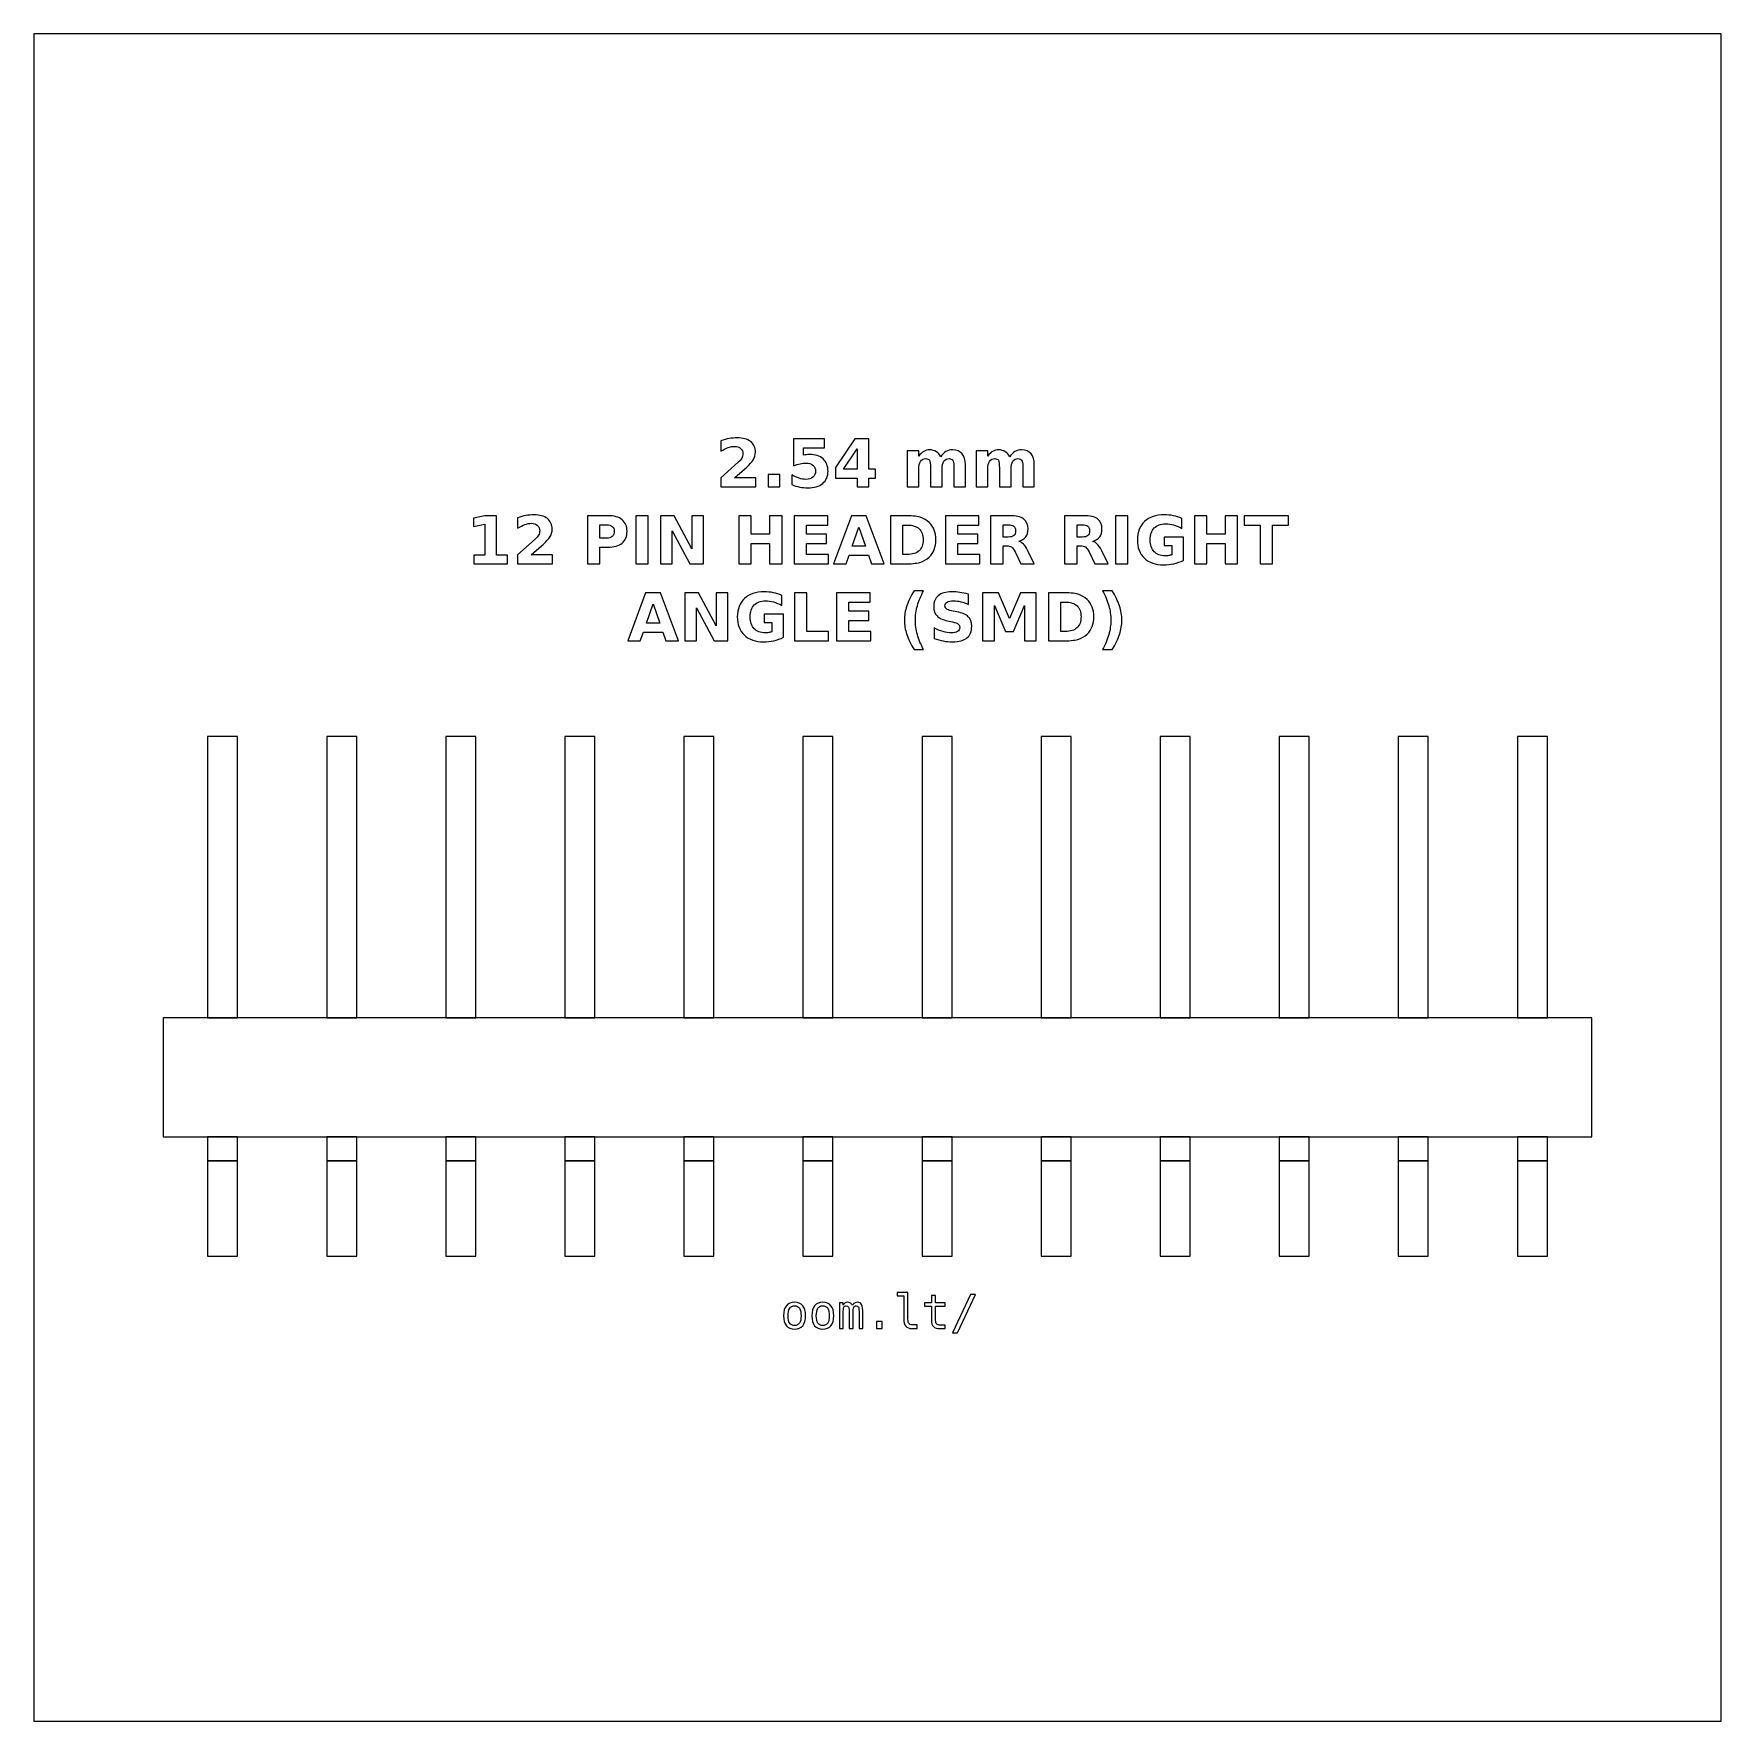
# Model space of a CAD drawing. Header units: centimetres. Extents: x -12.3 to -8.7, y -16.65 to -13.05.
import ezdxf

# ---------------------------------------------------------------- set-up
doc = ezdxf.new("R2010")
doc.units = ezdxf.units.CM
doc.header["$MEASUREMENT"] = 0
doc.layers.add('Layer 1', color=7, linetype='Continuous')

msp = doc.modelspace()

# ---------------------------------------------------------------- linework, layer by layer
at = {"layer": 'Layer 1', "color": 7}
msp.add_lwpolyline([(-12.3, -16.65), (-8.7, -16.65), (-8.7, -13.05), (-12.3, -13.05), (-12.3, -16.65)], close=True, dxfattribs=at)
at = {"layer": 'Layer 1', "color": 7, "lineweight": 20}
for points in [[(-11.929, -15.14955), (-11.865, -15.14955), (-11.865, -14.54955), (-11.929, -14.54955), (-11.929, -15.14955)], [(-11.675, -15.14955), (-11.611, -15.14955), (-11.611, -14.54955), (-11.675, -14.54955), (-11.675, -15.14955)], [(-11.421, -15.14955), (-11.357, -15.14955), (-11.357, -14.54955), (-11.421, -14.54955), (-11.421, -15.14955)], [(-11.167, -15.14955), (-11.103, -15.14955), (-11.103, -14.54955), (-11.167, -14.54955), (-11.167, -15.14955)], [(-10.913, -15.14955), (-10.849, -15.14955), (-10.849, -14.54955), (-10.913, -14.54955), (-10.913, -15.14955)], [(-10.659, -15.14955), (-10.595, -15.14955), (-10.595, -14.54955), (-10.659, -14.54955), (-10.659, -15.14955)], [(-10.405, -15.14955), (-10.341, -15.14955), (-10.341, -14.54955), (-10.405, -14.54955), (-10.405, -15.14955)], [(-10.151, -15.14955), (-10.087, -15.14955), (-10.087, -14.54955), (-10.151, -14.54955), (-10.151, -15.14955)], [(-9.897, -15.14955), (-9.833, -15.14955), (-9.833, -14.54955), (-9.897, -14.54955), (-9.897, -15.14955)], [(-9.643, -15.14955), (-9.579, -15.14955), (-9.579, -14.54955), (-9.643, -14.54955), (-9.643, -15.14955)], [(-9.389, -15.14955), (-9.325, -15.14955), (-9.325, -14.54955), (-9.389, -14.54955), (-9.389, -15.14955)], [(-9.135, -15.14955), (-9.071, -15.14955), (-9.071, -14.54955), (-9.135, -14.54955), (-9.135, -15.14955)], [(-12.024, -15.40355), (-8.976, -15.40355), (-8.976, -15.14955), (-12.024, -15.14955), (-12.024, -15.40355)], [(-11.929, -15.45455), (-11.865, -15.45455), (-11.865, -15.40355), (-11.929, -15.40355), (-11.929, -15.45455)], [(-11.675, -15.45455), (-11.611, -15.45455), (-11.611, -15.40355), (-11.675, -15.40355), (-11.675, -15.45455)], [(-11.421, -15.45455), (-11.357, -15.45455), (-11.357, -15.40355), (-11.421, -15.40355), (-11.421, -15.45455)], [(-11.167, -15.45455), (-11.103, -15.45455), (-11.103, -15.40355), (-11.167, -15.40355), (-11.167, -15.45455)], [(-10.913, -15.45455), (-10.849, -15.45455), (-10.849, -15.40355), (-10.913, -15.40355), (-10.913, -15.45455)], [(-10.659, -15.45455), (-10.595, -15.45455), (-10.595, -15.40355), (-10.659, -15.40355), (-10.659, -15.45455)], [(-10.405, -15.45455), (-10.341, -15.45455), (-10.341, -15.40355), (-10.405, -15.40355), (-10.405, -15.45455)], [(-10.151, -15.45455), (-10.087, -15.45455), (-10.087, -15.40355), (-10.151, -15.40355), (-10.151, -15.45455)], [(-9.897, -15.45455), (-9.833, -15.45455), (-9.833, -15.40355), (-9.897, -15.40355), (-9.897, -15.45455)], [(-9.643, -15.45455), (-9.579, -15.45455), (-9.579, -15.40355), (-9.643, -15.40355), (-9.643, -15.45455)], [(-9.389, -15.45455), (-9.325, -15.45455), (-9.325, -15.40355), (-9.389, -15.40355), (-9.389, -15.45455)], [(-9.135, -15.45455), (-9.071, -15.45455), (-9.071, -15.40355), (-9.135, -15.40355), (-9.135, -15.45455)], [(-11.929, -15.65755), (-11.865, -15.65755), (-11.865, -15.45455), (-11.929, -15.45455), (-11.929, -15.65755)], [(-11.675, -15.65755), (-11.611, -15.65755), (-11.611, -15.45455), (-11.675, -15.45455), (-11.675, -15.65755)], [(-11.421, -15.65755), (-11.357, -15.65755), (-11.357, -15.45455), (-11.421, -15.45455), (-11.421, -15.65755)], [(-11.167, -15.65755), (-11.103, -15.65755), (-11.103, -15.45455), (-11.167, -15.45455), (-11.167, -15.65755)], [(-10.913, -15.65755), (-10.849, -15.65755), (-10.849, -15.45455), (-10.913, -15.45455), (-10.913, -15.65755)], [(-10.659, -15.65755), (-10.595, -15.65755), (-10.595, -15.45455), (-10.659, -15.45455), (-10.659, -15.65755)], [(-10.405, -15.65755), (-10.341, -15.65755), (-10.341, -15.45455), (-10.405, -15.45455), (-10.405, -15.65755)], [(-10.151, -15.65755), (-10.087, -15.65755), (-10.087, -15.45455), (-10.151, -15.45455), (-10.151, -15.65755)], [(-9.897, -15.65755), (-9.833, -15.65755), (-9.833, -15.45455), (-9.897, -15.45455), (-9.897, -15.65755)], [(-9.643, -15.65755), (-9.579, -15.65755), (-9.579, -15.45455), (-9.643, -15.45455), (-9.643, -15.65755)], [(-9.389, -15.65755), (-9.325, -15.65755), (-9.325, -15.45455), (-9.389, -15.45455), (-9.389, -15.65755)], [(-9.135, -15.65755), (-9.071, -15.65755), (-9.071, -15.45455), (-9.135, -15.45455), (-9.135, -15.65755)]]:
    msp.add_lwpolyline(points, close=True, dxfattribs=at)
at = {"layer": 'Layer 1', "color": 250}
for points, knots in [([(-10.80503, -13.99727), (-10.80503, -13.99727), (-10.75975, -13.99727), (-10.75975, -13.99727), (-10.75975, -13.99727), (-10.75975, -13.99727), (-10.75975, -14.01677), (-10.75975, -14.01677), (-10.75975, -14.01677), (-10.75975, -14.01677), (-10.83452, -14.01677), (-10.83452, -14.01677), (-10.83452, -14.01677), (-10.83452, -14.01677), (-10.83452, -13.99727), (-10.83452, -13.99727), (-10.83452, -13.99727), (-10.83452, -13.99727), (-10.79696, -13.96414), (-10.79696, -13.96414), (-10.79696, -13.96414), (-10.7936, -13.9611), (-10.79113, -13.95814), (-10.78953, -13.95525), (-10.78953, -13.95525), (-10.78791, -13.95235), (-10.78711, -13.94934), (-10.78711, -13.94621), (-10.78711, -13.94621), (-10.78711, -13.94139), (-10.78873, -13.93751), (-10.79197, -13.93457), (-10.79197, -13.93457), (-10.7952, -13.93163), (-10.7995, -13.93018), (-10.80489, -13.93018), (-10.80489, -13.93018), (-10.80902, -13.93018), (-10.81354, -13.93107), (-10.81846, -13.93283), (-10.81846, -13.93283), (-10.82337, -13.9346), (-10.82864, -13.93723), (-10.83424, -13.94071), (-10.83424, -13.94071), (-10.83424, -13.94071), (-10.83424, -13.91811), (-10.83424, -13.91811), (-10.83424, -13.91811), (-10.82826, -13.91614), (-10.82236, -13.91463), (-10.81653, -13.9136), (-10.81653, -13.9136), (-10.81069, -13.91256), (-10.80498, -13.91204), (-10.79936, -13.91204), (-10.79936, -13.91204), (-10.78706, -13.91204), (-10.77749, -13.91475), (-10.77067, -13.92018), (-10.77067, -13.92018), (-10.76385, -13.92559), (-10.76044, -13.93314), (-10.76044, -13.94285), (-10.76044, -13.94285), (-10.76044, -13.94845), (-10.76189, -13.95367), (-10.76479, -13.95852), (-10.76479, -13.95852), (-10.76768, -13.96336), (-10.77377, -13.96985), (-10.78304, -13.97799), (-10.78304, -13.97799), (-10.78304, -13.97799), (-10.80503, -13.99727), (-10.80503, -13.99727)], [0, 0, 0, 0, 0.0526316, 0.0526316, 0.0526316, 0.0526316, 0.1052632, 0.1052632, 0.1052632, 0.1052632, 0.1578947, 0.1578947, 0.1578947, 0.1578947, 0.2105263, 0.2105263, 0.2105263, 0.2105263, 0.2631579, 0.2631579, 0.2631579, 0.2631579, 0.3157895, 0.3157895, 0.3157895, 0.3157895, 0.3684211, 0.3684211, 0.3684211, 0.3684211, 0.4210526, 0.4210526, 0.4210526, 0.4210526, 0.4736842, 0.4736842, 0.4736842, 0.4736842, 0.5263158, 0.5263158, 0.5263158, 0.5263158, 0.5789474, 0.5789474, 0.5789474, 0.5789474, 0.6315789, 0.6315789, 0.6315789, 0.6315789, 0.6842105, 0.6842105, 0.6842105, 0.6842105, 0.7368421, 0.7368421, 0.7368421, 0.7368421, 0.7894737, 0.7894737, 0.7894737, 0.7894737, 0.8421053, 0.8421053, 0.8421053, 0.8421053, 0.8947368, 0.8947368, 0.8947368, 0.8947368, 0.9473684, 0.9473684, 0.9473684, 0.9473684, 1, 1, 1, 1]), ([(-10.67894, -13.9139), (-10.67894, -13.9139), (-10.613, -13.9139), (-10.613, -13.9139), (-10.613, -13.9139), (-10.613, -13.9139), (-10.613, -13.9334), (-10.613, -13.9334), (-10.613, -13.9334), (-10.613, -13.9334), (-10.6578, -13.9334), (-10.6578, -13.9334), (-10.6578, -13.9334), (-10.6578, -13.9334), (-10.6578, -13.94932), (-10.6578, -13.94932), (-10.6578, -13.94932), (-10.65578, -13.94878), (-10.65375, -13.94836), (-10.65171, -13.94805), (-10.65171, -13.94805), (-10.64966, -13.94774), (-10.64752, -13.9476), (-10.64533, -13.9476), (-10.64533, -13.9476), (-10.63278, -13.9476), (-10.62302, -13.95073), (-10.61603, -13.95701), (-10.61603, -13.95701), (-10.60905, -13.96327), (-10.60557, -13.97201), (-10.60557, -13.98321), (-10.60557, -13.98321), (-10.60557, -13.99433), (-10.60938, -14.00304), (-10.61697, -14.00934), (-10.61697, -14.00934), (-10.62457, -14.01562), (-10.63513, -14.01877), (-10.64863, -14.01877), (-10.64863, -14.01877), (-10.65446, -14.01877), (-10.66025, -14.0182), (-10.66596, -14.01708), (-10.66596, -14.01708), (-10.67168, -14.01595), (-10.67737, -14.01425), (-10.68301, -14.01195), (-10.68301, -14.01195), (-10.68301, -14.01195), (-10.68301, -13.99106), (-10.68301, -13.99106), (-10.68301, -13.99106), (-10.67741, -13.99429), (-10.6721, -13.99669), (-10.66707, -13.99828), (-10.66707, -13.99828), (-10.66203, -13.99991), (-10.65728, -14.00071), (-10.65284, -14.00071), (-10.65284, -14.00071), (-10.64639, -14.00071), (-10.64134, -13.99913), (-10.63764, -13.99598), (-10.63764, -13.99598), (-10.63395, -13.99285), (-10.63209, -13.9886), (-10.63209, -13.98321), (-10.63209, -13.98321), (-10.63209, -13.9778), (-10.63395, -13.97354), (-10.63764, -13.97042), (-10.63764, -13.97042), (-10.64134, -13.96729), (-10.64639, -13.96574), (-10.65284, -13.96574), (-10.65284, -13.96574), (-10.65665, -13.96574), (-10.66072, -13.96623), (-10.66502, -13.96722), (-10.66502, -13.96722), (-10.66935, -13.9682), (-10.67398, -13.96973), (-10.67894, -13.9718), (-10.67894, -13.9718), (-10.67894, -13.9718), (-10.67894, -13.9139), (-10.67894, -13.9139)], [0, 0, 0, 0, 0.0454545, 0.0454545, 0.0454545, 0.0454545, 0.0909091, 0.0909091, 0.0909091, 0.0909091, 0.1363636, 0.1363636, 0.1363636, 0.1363636, 0.1818182, 0.1818182, 0.1818182, 0.1818182, 0.2272727, 0.2272727, 0.2272727, 0.2272727, 0.2727273, 0.2727273, 0.2727273, 0.2727273, 0.3181818, 0.3181818, 0.3181818, 0.3181818, 0.3636364, 0.3636364, 0.3636364, 0.3636364, 0.4090909, 0.4090909, 0.4090909, 0.4090909, 0.4545455, 0.4545455, 0.4545455, 0.4545455, 0.5, 0.5, 0.5, 0.5, 0.5454545, 0.5454545, 0.5454545, 0.5454545, 0.5909091, 0.5909091, 0.5909091, 0.5909091, 0.6363636, 0.6363636, 0.6363636, 0.6363636, 0.6818182, 0.6818182, 0.6818182, 0.6818182, 0.7272727, 0.7272727, 0.7272727, 0.7272727, 0.7727273, 0.7727273, 0.7727273, 0.7727273, 0.8181818, 0.8181818, 0.8181818, 0.8181818, 0.8636364, 0.8636364, 0.8636364, 0.8636364, 0.9090909, 0.9090909, 0.9090909, 0.9090909, 0.9545455, 0.9545455, 0.9545455, 0.9545455, 1, 1, 1, 1]), ([(-10.54816, -13.9139), (-10.54816, -13.9139), (-10.51866, -13.9139), (-10.51866, -13.9139), (-10.51866, -13.9139), (-10.51866, -13.9139), (-10.51866, -13.97881), (-10.51866, -13.97881), (-10.51866, -13.97881), (-10.51866, -13.97881), (-10.50399, -13.97881), (-10.50399, -13.97881), (-10.50399, -13.97881), (-10.50399, -13.97881), (-10.50399, -13.99803), (-10.50399, -13.99803), (-10.50399, -13.99803), (-10.50399, -13.99803), (-10.51866, -13.99803), (-10.51866, -13.99803), (-10.51866, -13.99803), (-10.51866, -13.99803), (-10.51866, -14.01677), (-10.51866, -14.01677), (-10.51866, -14.01677), (-10.51866, -14.01677), (-10.54373, -14.01677), (-10.54373, -14.01677), (-10.54373, -14.01677), (-10.54373, -14.01677), (-10.54373, -13.99803), (-10.54373, -13.99803), (-10.54373, -13.99803), (-10.54373, -13.99803), (-10.58936, -13.99803), (-10.58936, -13.99803), (-10.58936, -13.99803), (-10.58936, -13.99803), (-10.58936, -13.97528), (-10.58936, -13.97528), (-10.58936, -13.97528), (-10.58936, -13.97528), (-10.54816, -13.9139), (-10.54816, -13.9139)], [0, 0, 0, 0, 0.0909091, 0.0909091, 0.0909091, 0.0909091, 0.1818182, 0.1818182, 0.1818182, 0.1818182, 0.2727273, 0.2727273, 0.2727273, 0.2727273, 0.3636364, 0.3636364, 0.3636364, 0.3636364, 0.4545455, 0.4545455, 0.4545455, 0.4545455, 0.5454545, 0.5454545, 0.5454545, 0.5454545, 0.6363636, 0.6363636, 0.6363636, 0.6363636, 0.7272727, 0.7272727, 0.7272727, 0.7272727, 0.8181818, 0.8181818, 0.8181818, 0.8181818, 0.9090909, 0.9090909, 0.9090909, 0.9090909, 1, 1, 1, 1]), ([(-10.54373, -13.93575), (-10.54373, -13.93575), (-10.57283, -13.97881), (-10.57283, -13.97881), (-10.57283, -13.97881), (-10.57283, -13.97881), (-10.54373, -13.97881), (-10.54373, -13.97881), (-10.54373, -13.97881), (-10.54373, -13.97881), (-10.54373, -13.93575), (-10.54373, -13.93575)], [0, 0, 0, 0, 0.3333333, 0.3333333, 0.3333333, 0.3333333, 0.6666667, 0.6666667, 0.6666667, 0.6666667, 1, 1, 1, 1]), ([(-10.36502, -13.95242), (-10.36189, -13.94765), (-10.3582, -13.944), (-10.35389, -13.94151), (-10.35389, -13.94151), (-10.34959, -13.93899), (-10.34489, -13.93775), (-10.33974, -13.93775), (-10.33974, -13.93775), (-10.33087, -13.93775), (-10.32412, -13.94048), (-10.31949, -13.94596), (-10.31949, -13.94596), (-10.31485, -13.95141), (-10.31252, -13.95936), (-10.31252, -13.96978), (-10.31252, -13.96978), (-10.31252, -13.96978), (-10.31252, -14.01677), (-10.31252, -14.01677), (-10.31252, -14.01677), (-10.31252, -14.01677), (-10.33734, -14.01677), (-10.33734, -14.01677), (-10.33734, -14.01677), (-10.33734, -14.01677), (-10.33734, -13.97653), (-10.33734, -13.97653), (-10.33734, -13.97653), (-10.33729, -13.97594), (-10.33727, -13.97533), (-10.33724, -13.97467), (-10.33724, -13.97467), (-10.33722, -13.97404), (-10.3372, -13.97312), (-10.3372, -13.97192), (-10.3372, -13.97192), (-10.3372, -13.96646), (-10.33799, -13.96249), (-10.33962, -13.96004), (-10.33962, -13.96004), (-10.34122, -13.95757), (-10.3438, -13.95635), (-10.34738, -13.95635), (-10.34738, -13.95635), (-10.35208, -13.95635), (-10.35568, -13.95828), (-10.35824, -13.96214), (-10.35824, -13.96214), (-10.36078, -13.96599), (-10.3621, -13.97157), (-10.3622, -13.97888), (-10.3622, -13.97888), (-10.3622, -13.97888), (-10.3622, -14.01677), (-10.3622, -14.01677), (-10.3622, -14.01677), (-10.3622, -14.01677), (-10.38701, -14.01677), (-10.38701, -14.01677), (-10.38701, -14.01677), (-10.38701, -14.01677), (-10.38701, -13.97653), (-10.38701, -13.97653), (-10.38701, -13.97653), (-10.38701, -13.96799), (-10.38774, -13.96249), (-10.38922, -13.96004), (-10.38922, -13.96004), (-10.39068, -13.95757), (-10.39329, -13.95635), (-10.39705, -13.95635), (-10.39705, -13.95635), (-10.4018, -13.95635), (-10.40545, -13.9583), (-10.40801, -13.96218), (-10.40801, -13.96218), (-10.41057, -13.96606), (-10.41187, -13.97159), (-10.41187, -13.97881), (-10.41187, -13.97881), (-10.41187, -13.97881), (-10.41187, -14.01677), (-10.41187, -14.01677), (-10.41187, -14.01677), (-10.41187, -14.01677), (-10.43668, -14.01677), (-10.43668, -14.01677), (-10.43668, -14.01677), (-10.43668, -14.01677), (-10.43668, -13.93961), (-10.43668, -13.93961), (-10.43668, -13.93961), (-10.43668, -13.93961), (-10.41187, -13.93961), (-10.41187, -13.93961), (-10.41187, -13.93961), (-10.41187, -13.93961), (-10.41187, -13.95092), (-10.41187, -13.95092), (-10.41187, -13.95092), (-10.40883, -13.94654), (-10.40535, -13.94328), (-10.40142, -13.94106), (-10.40142, -13.94106), (-10.3975, -13.93885), (-10.39317, -13.93775), (-10.38844, -13.93775), (-10.38844, -13.93775), (-10.38313, -13.93775), (-10.3784, -13.93904), (-10.37433, -13.94161), (-10.37433, -13.94161), (-10.37024, -13.94419), (-10.36713, -13.94779), (-10.36502, -13.95242)], [0, 0, 0, 0, 0.0344828, 0.0344828, 0.0344828, 0.0344828, 0.0689655, 0.0689655, 0.0689655, 0.0689655, 0.1034483, 0.1034483, 0.1034483, 0.1034483, 0.137931, 0.137931, 0.137931, 0.137931, 0.1724138, 0.1724138, 0.1724138, 0.1724138, 0.2068966, 0.2068966, 0.2068966, 0.2068966, 0.2413793, 0.2413793, 0.2413793, 0.2413793, 0.2758621, 0.2758621, 0.2758621, 0.2758621, 0.3103448, 0.3103448, 0.3103448, 0.3103448, 0.3448276, 0.3448276, 0.3448276, 0.3448276, 0.3793103, 0.3793103, 0.3793103, 0.3793103, 0.4137931, 0.4137931, 0.4137931, 0.4137931, 0.4482759, 0.4482759, 0.4482759, 0.4482759, 0.4827586, 0.4827586, 0.4827586, 0.4827586, 0.5172414, 0.5172414, 0.5172414, 0.5172414, 0.5517241, 0.5517241, 0.5517241, 0.5517241, 0.5862069, 0.5862069, 0.5862069, 0.5862069, 0.6206897, 0.6206897, 0.6206897, 0.6206897, 0.6551724, 0.6551724, 0.6551724, 0.6551724, 0.6896552, 0.6896552, 0.6896552, 0.6896552, 0.7241379, 0.7241379, 0.7241379, 0.7241379, 0.7586207, 0.7586207, 0.7586207, 0.7586207, 0.7931034, 0.7931034, 0.7931034, 0.7931034, 0.8275862, 0.8275862, 0.8275862, 0.8275862, 0.862069, 0.862069, 0.862069, 0.862069, 0.8965517, 0.8965517, 0.8965517, 0.8965517, 0.9310345, 0.9310345, 0.9310345, 0.9310345, 0.9655172, 0.9655172, 0.9655172, 0.9655172, 1, 1, 1, 1]), ([(-10.21798, -13.95242), (-10.21485, -13.94765), (-10.21116, -13.944), (-10.20685, -13.94151), (-10.20685, -13.94151), (-10.20255, -13.93899), (-10.19785, -13.93775), (-10.1927, -13.93775), (-10.1927, -13.93775), (-10.18383, -13.93775), (-10.17708, -13.94048), (-10.17245, -13.94596), (-10.17245, -13.94596), (-10.16781, -13.95141), (-10.16548, -13.95936), (-10.16548, -13.96978), (-10.16548, -13.96978), (-10.16548, -13.96978), (-10.16548, -14.01677), (-10.16548, -14.01677), (-10.16548, -14.01677), (-10.16548, -14.01677), (-10.1903, -14.01677), (-10.1903, -14.01677), (-10.1903, -14.01677), (-10.1903, -14.01677), (-10.1903, -13.97653), (-10.1903, -13.97653), (-10.1903, -13.97653), (-10.19025, -13.97594), (-10.19023, -13.97533), (-10.1902, -13.97467), (-10.1902, -13.97467), (-10.19018, -13.97404), (-10.19016, -13.97312), (-10.19016, -13.97192), (-10.19016, -13.97192), (-10.19016, -13.96646), (-10.19095, -13.96249), (-10.19258, -13.96004), (-10.19258, -13.96004), (-10.19418, -13.95757), (-10.19676, -13.95635), (-10.20034, -13.95635), (-10.20034, -13.95635), (-10.20504, -13.95635), (-10.20864, -13.95828), (-10.2112, -13.96214), (-10.2112, -13.96214), (-10.21374, -13.96599), (-10.21506, -13.97157), (-10.21516, -13.97888), (-10.21516, -13.97888), (-10.21516, -13.97888), (-10.21516, -14.01677), (-10.21516, -14.01677), (-10.21516, -14.01677), (-10.21516, -14.01677), (-10.23997, -14.01677), (-10.23997, -14.01677), (-10.23997, -14.01677), (-10.23997, -14.01677), (-10.23997, -13.97653), (-10.23997, -13.97653), (-10.23997, -13.97653), (-10.23997, -13.96799), (-10.2407, -13.96249), (-10.24218, -13.96004), (-10.24218, -13.96004), (-10.24364, -13.95757), (-10.24625, -13.95635), (-10.25001, -13.95635), (-10.25001, -13.95635), (-10.25476, -13.95635), (-10.25841, -13.9583), (-10.26097, -13.96218), (-10.26097, -13.96218), (-10.26353, -13.96606), (-10.26483, -13.97159), (-10.26483, -13.97881), (-10.26483, -13.97881), (-10.26483, -13.97881), (-10.26483, -14.01677), (-10.26483, -14.01677), (-10.26483, -14.01677), (-10.26483, -14.01677), (-10.28964, -14.01677), (-10.28964, -14.01677), (-10.28964, -14.01677), (-10.28964, -14.01677), (-10.28964, -13.93961), (-10.28964, -13.93961), (-10.28964, -13.93961), (-10.28964, -13.93961), (-10.26483, -13.93961), (-10.26483, -13.93961), (-10.26483, -13.93961), (-10.26483, -13.93961), (-10.26483, -13.95092), (-10.26483, -13.95092), (-10.26483, -13.95092), (-10.26179, -13.94654), (-10.25831, -13.94328), (-10.25438, -13.94106), (-10.25438, -13.94106), (-10.25046, -13.93885), (-10.24613, -13.93775), (-10.2414, -13.93775), (-10.2414, -13.93775), (-10.23609, -13.93775), (-10.23136, -13.93904), (-10.22729, -13.94161), (-10.22729, -13.94161), (-10.2232, -13.94419), (-10.22009, -13.94779), (-10.21798, -13.95242)], [0, 0, 0, 0, 0.0344828, 0.0344828, 0.0344828, 0.0344828, 0.0689655, 0.0689655, 0.0689655, 0.0689655, 0.1034483, 0.1034483, 0.1034483, 0.1034483, 0.137931, 0.137931, 0.137931, 0.137931, 0.1724138, 0.1724138, 0.1724138, 0.1724138, 0.2068966, 0.2068966, 0.2068966, 0.2068966, 0.2413793, 0.2413793, 0.2413793, 0.2413793, 0.2758621, 0.2758621, 0.2758621, 0.2758621, 0.3103448, 0.3103448, 0.3103448, 0.3103448, 0.3448276, 0.3448276, 0.3448276, 0.3448276, 0.3793103, 0.3793103, 0.3793103, 0.3793103, 0.4137931, 0.4137931, 0.4137931, 0.4137931, 0.4482759, 0.4482759, 0.4482759, 0.4482759, 0.4827586, 0.4827586, 0.4827586, 0.4827586, 0.5172414, 0.5172414, 0.5172414, 0.5172414, 0.5517241, 0.5517241, 0.5517241, 0.5517241, 0.5862069, 0.5862069, 0.5862069, 0.5862069, 0.6206897, 0.6206897, 0.6206897, 0.6206897, 0.6551724, 0.6551724, 0.6551724, 0.6551724, 0.6896552, 0.6896552, 0.6896552, 0.6896552, 0.7241379, 0.7241379, 0.7241379, 0.7241379, 0.7586207, 0.7586207, 0.7586207, 0.7586207, 0.7931034, 0.7931034, 0.7931034, 0.7931034, 0.8275862, 0.8275862, 0.8275862, 0.8275862, 0.862069, 0.862069, 0.862069, 0.862069, 0.8965517, 0.8965517, 0.8965517, 0.8965517, 0.9310345, 0.9310345, 0.9310345, 0.9310345, 0.9655172, 0.9655172, 0.9655172, 0.9655172, 1, 1, 1, 1]), ([(-10.73311, -13.9901), (-10.73311, -13.9901), (-10.70829, -13.9901), (-10.70829, -13.9901), (-10.70829, -13.9901), (-10.70829, -13.9901), (-10.70829, -14.01677), (-10.70829, -14.01677), (-10.70829, -14.01677), (-10.70829, -14.01677), (-10.73311, -14.01677), (-10.73311, -14.01677), (-10.73311, -14.01677), (-10.73311, -14.01677), (-10.73311, -13.9901), (-10.73311, -13.9901)], [0, 0, 0, 0, 0.25, 0.25, 0.25, 0.25, 0.5, 0.5, 0.5, 0.5, 0.75, 0.75, 0.75, 0.75, 1, 1, 1, 1]), ([(-11.36095, -14.1627), (-11.36095, -14.1627), (-11.33752, -14.1627), (-11.33752, -14.1627), (-11.33752, -14.1627), (-11.33752, -14.1627), (-11.33752, -14.09621), (-11.33752, -14.09621), (-11.33752, -14.09621), (-11.33752, -14.09621), (-11.36156, -14.10118), (-11.36156, -14.10118), (-11.36156, -14.10118), (-11.36156, -14.10118), (-11.36156, -14.08311), (-11.36156, -14.08311), (-11.36156, -14.08311), (-11.36156, -14.08311), (-11.33766, -14.07815), (-11.33766, -14.07815), (-11.33766, -14.07815), (-11.33766, -14.07815), (-11.31245, -14.07815), (-11.31245, -14.07815), (-11.31245, -14.07815), (-11.31245, -14.07815), (-11.31245, -14.1627), (-11.31245, -14.1627), (-11.31245, -14.1627), (-11.31245, -14.1627), (-11.28903, -14.1627), (-11.28903, -14.1627), (-11.28903, -14.1627), (-11.28903, -14.1627), (-11.28903, -14.18102), (-11.28903, -14.18102), (-11.28903, -14.18102), (-11.28903, -14.18102), (-11.36095, -14.18102), (-11.36095, -14.18102), (-11.36095, -14.18102), (-11.36095, -14.18102), (-11.36095, -14.1627), (-11.36095, -14.1627)], [0, 0, 0, 0, 0.0909091, 0.0909091, 0.0909091, 0.0909091, 0.1818182, 0.1818182, 0.1818182, 0.1818182, 0.2727273, 0.2727273, 0.2727273, 0.2727273, 0.3636364, 0.3636364, 0.3636364, 0.3636364, 0.4545455, 0.4545455, 0.4545455, 0.4545455, 0.5454545, 0.5454545, 0.5454545, 0.5454545, 0.6363636, 0.6363636, 0.6363636, 0.6363636, 0.7272727, 0.7272727, 0.7272727, 0.7272727, 0.8181818, 0.8181818, 0.8181818, 0.8181818, 0.9090909, 0.9090909, 0.9090909, 0.9090909, 1, 1, 1, 1]), ([(-11.23863, -14.16152), (-11.23863, -14.16152), (-11.19335, -14.16152), (-11.19335, -14.16152), (-11.19335, -14.16152), (-11.19335, -14.16152), (-11.19335, -14.18102), (-11.19335, -14.18102), (-11.19335, -14.18102), (-11.19335, -14.18102), (-11.26812, -14.18102), (-11.26812, -14.18102), (-11.26812, -14.18102), (-11.26812, -14.18102), (-11.26812, -14.16152), (-11.26812, -14.16152), (-11.26812, -14.16152), (-11.26812, -14.16152), (-11.23056, -14.12839), (-11.23056, -14.12839), (-11.23056, -14.12839), (-11.2272, -14.12535), (-11.22473, -14.12239), (-11.22313, -14.1195), (-11.22313, -14.1195), (-11.22151, -14.1166), (-11.22071, -14.11359), (-11.22071, -14.11046), (-11.22071, -14.11046), (-11.22071, -14.10564), (-11.22233, -14.10176), (-11.22557, -14.09882), (-11.22557, -14.09882), (-11.2288, -14.09588), (-11.2331, -14.09443), (-11.23849, -14.09443), (-11.23849, -14.09443), (-11.24262, -14.09443), (-11.24714, -14.09532), (-11.25206, -14.09708), (-11.25206, -14.09708), (-11.25697, -14.09885), (-11.26224, -14.10148), (-11.26784, -14.10496), (-11.26784, -14.10496), (-11.26784, -14.10496), (-11.26784, -14.08236), (-11.26784, -14.08236), (-11.26784, -14.08236), (-11.26186, -14.08039), (-11.25596, -14.07888), (-11.25013, -14.07785), (-11.25013, -14.07785), (-11.24429, -14.07681), (-11.23858, -14.07629), (-11.23296, -14.07629), (-11.23296, -14.07629), (-11.22066, -14.07629), (-11.21109, -14.079), (-11.20427, -14.08443), (-11.20427, -14.08443), (-11.19745, -14.08984), (-11.19404, -14.09739), (-11.19404, -14.1071), (-11.19404, -14.1071), (-11.19404, -14.1127), (-11.19549, -14.11792), (-11.19839, -14.12277), (-11.19839, -14.12277), (-11.20128, -14.12761), (-11.20737, -14.1341), (-11.21664, -14.14224), (-11.21664, -14.14224), (-11.21664, -14.14224), (-11.23863, -14.16152), (-11.23863, -14.16152)], [0, 0, 0, 0, 0.0526316, 0.0526316, 0.0526316, 0.0526316, 0.1052632, 0.1052632, 0.1052632, 0.1052632, 0.1578947, 0.1578947, 0.1578947, 0.1578947, 0.2105263, 0.2105263, 0.2105263, 0.2105263, 0.2631579, 0.2631579, 0.2631579, 0.2631579, 0.3157895, 0.3157895, 0.3157895, 0.3157895, 0.3684211, 0.3684211, 0.3684211, 0.3684211, 0.4210526, 0.4210526, 0.4210526, 0.4210526, 0.4736842, 0.4736842, 0.4736842, 0.4736842, 0.5263158, 0.5263158, 0.5263158, 0.5263158, 0.5789474, 0.5789474, 0.5789474, 0.5789474, 0.6315789, 0.6315789, 0.6315789, 0.6315789, 0.6842105, 0.6842105, 0.6842105, 0.6842105, 0.7368421, 0.7368421, 0.7368421, 0.7368421, 0.7894737, 0.7894737, 0.7894737, 0.7894737, 0.8421053, 0.8421053, 0.8421053, 0.8421053, 0.8947368, 0.8947368, 0.8947368, 0.8947368, 0.9473684, 0.9473684, 0.9473684, 0.9473684, 1, 1, 1, 1]), ([(-11.11901, -14.07815), (-11.11901, -14.07815), (-11.07499, -14.07815), (-11.07499, -14.07815), (-11.07499, -14.07815), (-11.06189, -14.07815), (-11.05184, -14.08107), (-11.04483, -14.08688), (-11.04483, -14.08688), (-11.03783, -14.09269), (-11.03432, -14.10096), (-11.03432, -14.11171), (-11.03432, -14.11171), (-11.03432, -14.12248), (-11.03783, -14.13078), (-11.04483, -14.13659), (-11.04483, -14.13659), (-11.05184, -14.1424), (-11.06189, -14.14532), (-11.07499, -14.14532), (-11.07499, -14.14532), (-11.07499, -14.14532), (-11.09248, -14.14532), (-11.09248, -14.14532), (-11.09248, -14.14532), (-11.09248, -14.14532), (-11.09248, -14.18102), (-11.09248, -14.18102), (-11.09248, -14.18102), (-11.09248, -14.18102), (-11.11901, -14.18102), (-11.11901, -14.18102), (-11.11901, -14.18102), (-11.11901, -14.18102), (-11.11901, -14.07815), (-11.11901, -14.07815)], [0, 0, 0, 0, 0.1111111, 0.1111111, 0.1111111, 0.1111111, 0.2222222, 0.2222222, 0.2222222, 0.2222222, 0.3333333, 0.3333333, 0.3333333, 0.3333333, 0.4444444, 0.4444444, 0.4444444, 0.4444444, 0.5555556, 0.5555556, 0.5555556, 0.5555556, 0.6666667, 0.6666667, 0.6666667, 0.6666667, 0.7777778, 0.7777778, 0.7777778, 0.7777778, 0.8888889, 0.8888889, 0.8888889, 0.8888889, 1, 1, 1, 1]), ([(-11.09248, -14.09737), (-11.09248, -14.09737), (-11.09248, -14.1261), (-11.09248, -14.1261), (-11.09248, -14.1261), (-11.09248, -14.1261), (-11.07781, -14.1261), (-11.07781, -14.1261), (-11.07781, -14.1261), (-11.07266, -14.1261), (-11.06868, -14.12486), (-11.06588, -14.12234), (-11.06588, -14.12234), (-11.06308, -14.11985), (-11.06167, -14.1163), (-11.06167, -14.11171), (-11.06167, -14.11171), (-11.06167, -14.1071), (-11.06308, -14.10357), (-11.06588, -14.10108), (-11.06588, -14.10108), (-11.06868, -14.09861), (-11.07266, -14.09737), (-11.07781, -14.09737), (-11.07781, -14.09737), (-11.07781, -14.09737), (-11.09248, -14.09737), (-11.09248, -14.09737)], [0, 0, 0, 0, 0.1428571, 0.1428571, 0.1428571, 0.1428571, 0.2857143, 0.2857143, 0.2857143, 0.2857143, 0.4285714, 0.4285714, 0.4285714, 0.4285714, 0.5714286, 0.5714286, 0.5714286, 0.5714286, 0.7142857, 0.7142857, 0.7142857, 0.7142857, 0.8571429, 0.8571429, 0.8571429, 0.8571429, 1, 1, 1, 1]), ([(-11.0156, -14.07815), (-11.0156, -14.07815), (-10.98907, -14.07815), (-10.98907, -14.07815), (-10.98907, -14.07815), (-10.98907, -14.07815), (-10.98907, -14.18102), (-10.98907, -14.18102), (-10.98907, -14.18102), (-10.98907, -14.18102), (-11.0156, -14.18102), (-11.0156, -14.18102), (-11.0156, -14.18102), (-11.0156, -14.18102), (-11.0156, -14.07815), (-11.0156, -14.07815)], [0, 0, 0, 0, 0.25, 0.25, 0.25, 0.25, 0.5, 0.5, 0.5, 0.5, 0.75, 0.75, 0.75, 0.75, 1, 1, 1, 1]), ([(-10.96311, -14.07815), (-10.96311, -14.07815), (-10.93348, -14.07815), (-10.93348, -14.07815), (-10.93348, -14.07815), (-10.93348, -14.07815), (-10.89606, -14.14871), (-10.89606, -14.14871), (-10.89606, -14.14871), (-10.89606, -14.14871), (-10.89606, -14.07815), (-10.89606, -14.07815), (-10.89606, -14.07815), (-10.89606, -14.07815), (-10.87092, -14.07815), (-10.87092, -14.07815), (-10.87092, -14.07815), (-10.87092, -14.07815), (-10.87092, -14.18102), (-10.87092, -14.18102), (-10.87092, -14.18102), (-10.87092, -14.18102), (-10.90055, -14.18102), (-10.90055, -14.18102), (-10.90055, -14.18102), (-10.90055, -14.18102), (-10.93797, -14.11046), (-10.93797, -14.11046), (-10.93797, -14.11046), (-10.93797, -14.11046), (-10.93797, -14.18102), (-10.93797, -14.18102), (-10.93797, -14.18102), (-10.93797, -14.18102), (-10.96311, -14.18102), (-10.96311, -14.18102), (-10.96311, -14.18102), (-10.96311, -14.18102), (-10.96311, -14.07815), (-10.96311, -14.07815)], [0, 0, 0, 0, 0.1, 0.1, 0.1, 0.1, 0.2, 0.2, 0.2, 0.2, 0.3, 0.3, 0.3, 0.3, 0.4, 0.4, 0.4, 0.4, 0.5, 0.5, 0.5, 0.5, 0.6, 0.6, 0.6, 0.6, 0.7, 0.7, 0.7, 0.7, 0.8, 0.8, 0.8, 0.8, 0.9, 0.9, 0.9, 0.9, 1, 1, 1, 1]), ([(-10.79589, -14.07815), (-10.79589, -14.07815), (-10.76936, -14.07815), (-10.76936, -14.07815), (-10.76936, -14.07815), (-10.76936, -14.07815), (-10.76936, -14.11736), (-10.76936, -14.11736), (-10.76936, -14.11736), (-10.76936, -14.11736), (-10.73023, -14.11736), (-10.73023, -14.11736), (-10.73023, -14.11736), (-10.73023, -14.11736), (-10.73023, -14.07815), (-10.73023, -14.07815), (-10.73023, -14.07815), (-10.73023, -14.07815), (-10.7037, -14.07815), (-10.7037, -14.07815), (-10.7037, -14.07815), (-10.7037, -14.07815), (-10.7037, -14.18102), (-10.7037, -14.18102), (-10.7037, -14.18102), (-10.7037, -14.18102), (-10.73023, -14.18102), (-10.73023, -14.18102), (-10.73023, -14.18102), (-10.73023, -14.18102), (-10.73023, -14.13742), (-10.73023, -14.13742), (-10.73023, -14.13742), (-10.73023, -14.13742), (-10.76936, -14.13742), (-10.76936, -14.13742), (-10.76936, -14.13742), (-10.76936, -14.13742), (-10.76936, -14.18102), (-10.76936, -14.18102), (-10.76936, -14.18102), (-10.76936, -14.18102), (-10.79589, -14.18102), (-10.79589, -14.18102), (-10.79589, -14.18102), (-10.79589, -14.18102), (-10.79589, -14.07815), (-10.79589, -14.07815)], [0, 0, 0, 0, 0.0833333, 0.0833333, 0.0833333, 0.0833333, 0.1666667, 0.1666667, 0.1666667, 0.1666667, 0.25, 0.25, 0.25, 0.25, 0.3333333, 0.3333333, 0.3333333, 0.3333333, 0.4166667, 0.4166667, 0.4166667, 0.4166667, 0.5, 0.5, 0.5, 0.5, 0.5833333, 0.5833333, 0.5833333, 0.5833333, 0.6666667, 0.6666667, 0.6666667, 0.6666667, 0.75, 0.75, 0.75, 0.75, 0.8333333, 0.8333333, 0.8333333, 0.8333333, 0.9166667, 0.9166667, 0.9166667, 0.9166667, 1, 1, 1, 1]), ([(-10.6778, -14.07815), (-10.6778, -14.07815), (-10.60621, -14.07815), (-10.60621, -14.07815), (-10.60621, -14.07815), (-10.60621, -14.07815), (-10.60621, -14.09821), (-10.60621, -14.09821), (-10.60621, -14.09821), (-10.60621, -14.09821), (-10.65127, -14.09821), (-10.65127, -14.09821), (-10.65127, -14.09821), (-10.65127, -14.09821), (-10.65127, -14.11736), (-10.65127, -14.11736), (-10.65127, -14.11736), (-10.65127, -14.11736), (-10.60892, -14.11736), (-10.60892, -14.11736), (-10.60892, -14.11736), (-10.60892, -14.11736), (-10.60892, -14.13742), (-10.60892, -14.13742), (-10.60892, -14.13742), (-10.60892, -14.13742), (-10.65127, -14.13742), (-10.65127, -14.13742), (-10.65127, -14.13742), (-10.65127, -14.13742), (-10.65127, -14.16096), (-10.65127, -14.16096), (-10.65127, -14.16096), (-10.65127, -14.16096), (-10.60471, -14.16096), (-10.60471, -14.16096), (-10.60471, -14.16096), (-10.60471, -14.16096), (-10.60471, -14.18102), (-10.60471, -14.18102), (-10.60471, -14.18102), (-10.60471, -14.18102), (-10.6778, -14.18102), (-10.6778, -14.18102), (-10.6778, -14.18102), (-10.6778, -14.18102), (-10.6778, -14.07815), (-10.6778, -14.07815)], [0, 0, 0, 0, 0.0833333, 0.0833333, 0.0833333, 0.0833333, 0.1666667, 0.1666667, 0.1666667, 0.1666667, 0.25, 0.25, 0.25, 0.25, 0.3333333, 0.3333333, 0.3333333, 0.3333333, 0.4166667, 0.4166667, 0.4166667, 0.4166667, 0.5, 0.5, 0.5, 0.5, 0.5833333, 0.5833333, 0.5833333, 0.5833333, 0.6666667, 0.6666667, 0.6666667, 0.6666667, 0.75, 0.75, 0.75, 0.75, 0.8333333, 0.8333333, 0.8333333, 0.8333333, 0.9166667, 0.9166667, 0.9166667, 0.9166667, 1, 1, 1, 1]), ([(-10.51898, -14.1623), (-10.51898, -14.1623), (-10.56047, -14.1623), (-10.56047, -14.1623), (-10.56047, -14.1623), (-10.56047, -14.1623), (-10.56701, -14.18102), (-10.56701, -14.18102), (-10.56701, -14.18102), (-10.56701, -14.18102), (-10.59368, -14.18102), (-10.59368, -14.18102), (-10.59368, -14.18102), (-10.59368, -14.18102), (-10.55558, -14.07815), (-10.55558, -14.07815), (-10.55558, -14.07815), (-10.55558, -14.07815), (-10.52395, -14.07815), (-10.52395, -14.07815), (-10.52395, -14.07815), (-10.52395, -14.07815), (-10.48585, -14.18102), (-10.48585, -14.18102), (-10.48585, -14.18102), (-10.48585, -14.18102), (-10.51252, -14.18102), (-10.51252, -14.18102), (-10.51252, -14.18102), (-10.51252, -14.18102), (-10.51898, -14.1623), (-10.51898, -14.1623)], [0, 0, 0, 0, 0.125, 0.125, 0.125, 0.125, 0.25, 0.25, 0.25, 0.25, 0.375, 0.375, 0.375, 0.375, 0.5, 0.5, 0.5, 0.5, 0.625, 0.625, 0.625, 0.625, 0.75, 0.75, 0.75, 0.75, 0.875, 0.875, 0.875, 0.875, 1, 1, 1, 1]), ([(-10.55386, -14.1432), (-10.55386, -14.1432), (-10.52566, -14.1432), (-10.52566, -14.1432), (-10.52566, -14.1432), (-10.52566, -14.1432), (-10.53973, -14.10228), (-10.53973, -14.10228), (-10.53973, -14.10228), (-10.53973, -14.10228), (-10.55386, -14.1432), (-10.55386, -14.1432)], [0, 0, 0, 0, 0.3333333, 0.3333333, 0.3333333, 0.3333333, 0.6666667, 0.6666667, 0.6666667, 0.6666667, 1, 1, 1, 1]), ([(-10.47218, -14.07815), (-10.47218, -14.07815), (-10.44419, -14.07815), (-10.44419, -14.07815), (-10.44419, -14.07815), (-10.42858, -14.07815), (-10.41696, -14.07926), (-10.40932, -14.08149), (-10.40932, -14.08149), (-10.40167, -14.08372), (-10.39511, -14.08749), (-10.38963, -14.09283), (-10.38963, -14.09283), (-10.38481, -14.09746), (-10.38124, -14.10282), (-10.37888, -14.10889), (-10.37888, -14.10889), (-10.37656, -14.11493), (-10.37538, -14.1218), (-10.37538, -14.12949), (-10.37538, -14.12949), (-10.37538, -14.13725), (-10.37656, -14.14417), (-10.37888, -14.15026), (-10.37888, -14.15026), (-10.38124, -14.15635), (-10.38481, -14.16171), (-10.38963, -14.16634), (-10.38963, -14.16634), (-10.39516, -14.17168), (-10.40177, -14.17545), (-10.40948, -14.17768), (-10.40948, -14.17768), (-10.4172, -14.17991), (-10.42877, -14.18102), (-10.44419, -14.18102), (-10.44419, -14.18102), (-10.44419, -14.18102), (-10.47218, -14.18102), (-10.47218, -14.18102), (-10.47218, -14.18102), (-10.47218, -14.18102), (-10.47218, -14.07815), (-10.47218, -14.07815)], [0, 0, 0, 0, 0.0909091, 0.0909091, 0.0909091, 0.0909091, 0.1818182, 0.1818182, 0.1818182, 0.1818182, 0.2727273, 0.2727273, 0.2727273, 0.2727273, 0.3636364, 0.3636364, 0.3636364, 0.3636364, 0.4545455, 0.4545455, 0.4545455, 0.4545455, 0.5454545, 0.5454545, 0.5454545, 0.5454545, 0.6363636, 0.6363636, 0.6363636, 0.6363636, 0.7272727, 0.7272727, 0.7272727, 0.7272727, 0.8181818, 0.8181818, 0.8181818, 0.8181818, 0.9090909, 0.9090909, 0.9090909, 0.9090909, 1, 1, 1, 1]), ([(-10.44565, -14.09821), (-10.44565, -14.09821), (-10.44565, -14.16096), (-10.44565, -14.16096), (-10.44565, -14.16096), (-10.44565, -14.16096), (-10.43615, -14.16096), (-10.43615, -14.16096), (-10.43615, -14.16096), (-10.42531, -14.16096), (-10.41703, -14.15828), (-10.41132, -14.15289), (-10.41132, -14.15289), (-10.4056, -14.14753), (-10.40273, -14.13972), (-10.40273, -14.12949), (-10.40273, -14.12949), (-10.40273, -14.11928), (-10.40558, -14.11152), (-10.41127, -14.10621), (-10.41127, -14.10621), (-10.41696, -14.10087), (-10.42526, -14.09821), (-10.43615, -14.09821), (-10.43615, -14.09821), (-10.43615, -14.09821), (-10.44565, -14.09821), (-10.44565, -14.09821)], [0, 0, 0, 0, 0.1428571, 0.1428571, 0.1428571, 0.1428571, 0.2857143, 0.2857143, 0.2857143, 0.2857143, 0.4285714, 0.4285714, 0.4285714, 0.4285714, 0.5714286, 0.5714286, 0.5714286, 0.5714286, 0.7142857, 0.7142857, 0.7142857, 0.7142857, 0.8571429, 0.8571429, 0.8571429, 0.8571429, 1, 1, 1, 1]), ([(-10.35506, -14.07815), (-10.35506, -14.07815), (-10.28347, -14.07815), (-10.28347, -14.07815), (-10.28347, -14.07815), (-10.28347, -14.07815), (-10.28347, -14.09821), (-10.28347, -14.09821), (-10.28347, -14.09821), (-10.28347, -14.09821), (-10.32853, -14.09821), (-10.32853, -14.09821), (-10.32853, -14.09821), (-10.32853, -14.09821), (-10.32853, -14.11736), (-10.32853, -14.11736), (-10.32853, -14.11736), (-10.32853, -14.11736), (-10.28618, -14.11736), (-10.28618, -14.11736), (-10.28618, -14.11736), (-10.28618, -14.11736), (-10.28618, -14.13742), (-10.28618, -14.13742), (-10.28618, -14.13742), (-10.28618, -14.13742), (-10.32853, -14.13742), (-10.32853, -14.13742), (-10.32853, -14.13742), (-10.32853, -14.13742), (-10.32853, -14.16096), (-10.32853, -14.16096), (-10.32853, -14.16096), (-10.32853, -14.16096), (-10.28197, -14.16096), (-10.28197, -14.16096), (-10.28197, -14.16096), (-10.28197, -14.16096), (-10.28197, -14.18102), (-10.28197, -14.18102), (-10.28197, -14.18102), (-10.28197, -14.18102), (-10.35506, -14.18102), (-10.35506, -14.18102), (-10.35506, -14.18102), (-10.35506, -14.18102), (-10.35506, -14.07815), (-10.35506, -14.07815)], [0, 0, 0, 0, 0.0833333, 0.0833333, 0.0833333, 0.0833333, 0.1666667, 0.1666667, 0.1666667, 0.1666667, 0.25, 0.25, 0.25, 0.25, 0.3333333, 0.3333333, 0.3333333, 0.3333333, 0.4166667, 0.4166667, 0.4166667, 0.4166667, 0.5, 0.5, 0.5, 0.5, 0.5833333, 0.5833333, 0.5833333, 0.5833333, 0.6666667, 0.6666667, 0.6666667, 0.6666667, 0.75, 0.75, 0.75, 0.75, 0.8333333, 0.8333333, 0.8333333, 0.8333333, 0.9166667, 0.9166667, 0.9166667, 0.9166667, 1, 1, 1, 1]), ([(-10.23213, -14.1421), (-10.23213, -14.1421), (-10.23213, -14.18102), (-10.23213, -14.18102), (-10.23213, -14.18102), (-10.23213, -14.18102), (-10.25866, -14.18102), (-10.25866, -14.18102), (-10.25866, -14.18102), (-10.25866, -14.18102), (-10.25866, -14.07815), (-10.25866, -14.07815), (-10.25866, -14.07815), (-10.25866, -14.07815), (-10.21814, -14.07815), (-10.21814, -14.07815), (-10.21814, -14.07815), (-10.20459, -14.07815), (-10.19464, -14.08043), (-10.18834, -14.08497), (-10.18834, -14.08497), (-10.18202, -14.08951), (-10.17886, -14.09671), (-10.17886, -14.10654), (-10.17886, -14.10654), (-10.17886, -14.11333), (-10.18051, -14.11893), (-10.18378, -14.12328), (-10.18378, -14.12328), (-10.18707, -14.12766), (-10.19203, -14.13088), (-10.19864, -14.13293), (-10.19864, -14.13293), (-10.19502, -14.13377), (-10.19175, -14.13563), (-10.18888, -14.13855), (-10.18888, -14.13855), (-10.18601, -14.14146), (-10.18312, -14.14588), (-10.18018, -14.15181), (-10.18018, -14.15181), (-10.18018, -14.15181), (-10.16576, -14.18102), (-10.16576, -14.18102), (-10.16576, -14.18102), (-10.16576, -14.18102), (-10.19403, -14.18102), (-10.19403, -14.18102), (-10.19403, -14.18102), (-10.19403, -14.18102), (-10.20657, -14.15546), (-10.20657, -14.15546), (-10.20657, -14.15546), (-10.20908, -14.15033), (-10.21165, -14.1468), (-10.21426, -14.14492), (-10.21426, -14.14492), (-10.21685, -14.14304), (-10.2203, -14.1421), (-10.22463, -14.1421), (-10.22463, -14.1421), (-10.22463, -14.1421), (-10.23213, -14.1421), (-10.23213, -14.1421)], [0, 0, 0, 0, 0.0625, 0.0625, 0.0625, 0.0625, 0.125, 0.125, 0.125, 0.125, 0.1875, 0.1875, 0.1875, 0.1875, 0.25, 0.25, 0.25, 0.25, 0.3125, 0.3125, 0.3125, 0.3125, 0.375, 0.375, 0.375, 0.375, 0.4375, 0.4375, 0.4375, 0.4375, 0.5, 0.5, 0.5, 0.5, 0.5625, 0.5625, 0.5625, 0.5625, 0.625, 0.625, 0.625, 0.625, 0.6875, 0.6875, 0.6875, 0.6875, 0.75, 0.75, 0.75, 0.75, 0.8125, 0.8125, 0.8125, 0.8125, 0.875, 0.875, 0.875, 0.875, 0.9375, 0.9375, 0.9375, 0.9375, 1, 1, 1, 1]), ([(-10.22096, -14.12378), (-10.21541, -14.12378), (-10.21141, -14.12274), (-10.20901, -14.12067), (-10.20901, -14.12067), (-10.20659, -14.1186), (-10.20539, -14.11519), (-10.20539, -14.11046), (-10.20539, -14.11046), (-10.20539, -14.10578), (-10.20659, -14.10242), (-10.20901, -14.1004), (-10.20901, -14.1004), (-10.21141, -14.09838), (-10.21541, -14.09737), (-10.22096, -14.09737), (-10.22096, -14.09737), (-10.22096, -14.09737), (-10.23213, -14.09737), (-10.23213, -14.09737), (-10.23213, -14.09737), (-10.23213, -14.09737), (-10.23213, -14.12378), (-10.23213, -14.12378), (-10.23213, -14.12378), (-10.23213, -14.12378), (-10.22096, -14.12378), (-10.22096, -14.12378)], [0, 0, 0, 0, 0.1428571, 0.1428571, 0.1428571, 0.1428571, 0.2857143, 0.2857143, 0.2857143, 0.2857143, 0.4285714, 0.4285714, 0.4285714, 0.4285714, 0.5714286, 0.5714286, 0.5714286, 0.5714286, 0.7142857, 0.7142857, 0.7142857, 0.7142857, 0.8571429, 0.8571429, 0.8571429, 0.8571429, 1, 1, 1, 1]), ([(-10.07435, -14.1421), (-10.07435, -14.1421), (-10.07435, -14.18102), (-10.07435, -14.18102), (-10.07435, -14.18102), (-10.07435, -14.18102), (-10.10088, -14.18102), (-10.10088, -14.18102), (-10.10088, -14.18102), (-10.10088, -14.18102), (-10.10088, -14.07815), (-10.10088, -14.07815), (-10.10088, -14.07815), (-10.10088, -14.07815), (-10.06036, -14.07815), (-10.06036, -14.07815), (-10.06036, -14.07815), (-10.04681, -14.07815), (-10.03686, -14.08043), (-10.03056, -14.08497), (-10.03056, -14.08497), (-10.02424, -14.08951), (-10.02108, -14.09671), (-10.02108, -14.10654), (-10.02108, -14.10654), (-10.02108, -14.11333), (-10.02273, -14.11893), (-10.026, -14.12328), (-10.026, -14.12328), (-10.02929, -14.12766), (-10.03425, -14.13088), (-10.04086, -14.13293), (-10.04086, -14.13293), (-10.03724, -14.13377), (-10.03397, -14.13563), (-10.0311, -14.13855), (-10.0311, -14.13855), (-10.02823, -14.14146), (-10.02534, -14.14588), (-10.0224, -14.15181), (-10.0224, -14.15181), (-10.0224, -14.15181), (-10.00798, -14.18102), (-10.00798, -14.18102), (-10.00798, -14.18102), (-10.00798, -14.18102), (-10.03625, -14.18102), (-10.03625, -14.18102), (-10.03625, -14.18102), (-10.03625, -14.18102), (-10.04879, -14.15546), (-10.04879, -14.15546), (-10.04879, -14.15546), (-10.0513, -14.15033), (-10.05387, -14.1468), (-10.05648, -14.14492), (-10.05648, -14.14492), (-10.05907, -14.14304), (-10.06252, -14.1421), (-10.06685, -14.1421), (-10.06685, -14.1421), (-10.06685, -14.1421), (-10.07435, -14.1421), (-10.07435, -14.1421)], [0, 0, 0, 0, 0.0625, 0.0625, 0.0625, 0.0625, 0.125, 0.125, 0.125, 0.125, 0.1875, 0.1875, 0.1875, 0.1875, 0.25, 0.25, 0.25, 0.25, 0.3125, 0.3125, 0.3125, 0.3125, 0.375, 0.375, 0.375, 0.375, 0.4375, 0.4375, 0.4375, 0.4375, 0.5, 0.5, 0.5, 0.5, 0.5625, 0.5625, 0.5625, 0.5625, 0.625, 0.625, 0.625, 0.625, 0.6875, 0.6875, 0.6875, 0.6875, 0.75, 0.75, 0.75, 0.75, 0.8125, 0.8125, 0.8125, 0.8125, 0.875, 0.875, 0.875, 0.875, 0.9375, 0.9375, 0.9375, 0.9375, 1, 1, 1, 1]), ([(-10.06318, -14.12378), (-10.05763, -14.12378), (-10.05363, -14.12274), (-10.05123, -14.12067), (-10.05123, -14.12067), (-10.04881, -14.1186), (-10.04761, -14.11519), (-10.04761, -14.11046), (-10.04761, -14.11046), (-10.04761, -14.10578), (-10.04881, -14.10242), (-10.05123, -14.1004), (-10.05123, -14.1004), (-10.05363, -14.09838), (-10.05763, -14.09737), (-10.06318, -14.09737), (-10.06318, -14.09737), (-10.06318, -14.09737), (-10.07435, -14.09737), (-10.07435, -14.09737), (-10.07435, -14.09737), (-10.07435, -14.09737), (-10.07435, -14.12378), (-10.07435, -14.12378), (-10.07435, -14.12378), (-10.07435, -14.12378), (-10.06318, -14.12378), (-10.06318, -14.12378)], [0, 0, 0, 0, 0.1428571, 0.1428571, 0.1428571, 0.1428571, 0.2857143, 0.2857143, 0.2857143, 0.2857143, 0.4285714, 0.4285714, 0.4285714, 0.4285714, 0.5714286, 0.5714286, 0.5714286, 0.5714286, 0.7142857, 0.7142857, 0.7142857, 0.7142857, 0.8571429, 0.8571429, 0.8571429, 0.8571429, 1, 1, 1, 1]), ([(-9.99223, -14.07815), (-9.99223, -14.07815), (-9.9657, -14.07815), (-9.9657, -14.07815), (-9.9657, -14.07815), (-9.9657, -14.07815), (-9.9657, -14.18102), (-9.9657, -14.18102), (-9.9657, -14.18102), (-9.9657, -14.18102), (-9.99223, -14.18102), (-9.99223, -14.18102), (-9.99223, -14.18102), (-9.99223, -14.18102), (-9.99223, -14.07815), (-9.99223, -14.07815)], [0, 0, 0, 0, 0.25, 0.25, 0.25, 0.25, 0.5, 0.5, 0.5, 0.5, 0.75, 0.75, 0.75, 0.75, 1, 1, 1, 1]), ([(-9.84727, -14.17338), (-9.85388, -14.1766), (-9.86074, -14.179), (-9.86787, -14.18062), (-9.86787, -14.18062), (-9.875, -14.18222), (-9.88233, -14.18302), (-9.88993, -14.18302), (-9.88993, -14.18302), (-9.90705, -14.18302), (-9.92062, -14.17822), (-9.93064, -14.16865), (-9.93064, -14.16865), (-9.94066, -14.15908), (-9.94567, -14.1461), (-9.94567, -14.12968), (-9.94567, -14.12968), (-9.94567, -14.1131), (-9.94056, -14.10007), (-9.93038, -14.09054), (-9.93038, -14.09054), (-9.92017, -14.08104), (-9.9062, -14.07629), (-9.88847, -14.07629), (-9.88847, -14.07629), (-9.88163, -14.07629), (-9.87507, -14.07693), (-9.86879, -14.07822), (-9.86879, -14.07822), (-9.86253, -14.07951), (-9.8566, -14.08142), (-9.85105, -14.08394), (-9.85105, -14.08394), (-9.85105, -14.08394), (-9.85105, -14.10522), (-9.85105, -14.10522), (-9.85105, -14.10522), (-9.85679, -14.10195), (-9.86251, -14.09953), (-9.86818, -14.09793), (-9.86818, -14.09793), (-9.87384, -14.09631), (-9.87953, -14.09551), (-9.88523, -14.09551), (-9.88523, -14.09551), (-9.89581, -14.09551), (-9.90395, -14.09847), (-9.90966, -14.10437), (-9.90966, -14.10437), (-9.91538, -14.11028), (-9.91825, -14.11872), (-9.91825, -14.12968), (-9.91825, -14.12968), (-9.91825, -14.14057), (-9.91549, -14.14899), (-9.90997, -14.15491), (-9.90997, -14.15491), (-9.90446, -14.16084), (-9.89663, -14.1638), (-9.88647, -14.1638), (-9.88647, -14.1638), (-9.88372, -14.1638), (-9.88116, -14.16364), (-9.87878, -14.16329), (-9.87878, -14.16329), (-9.87641, -14.16293), (-9.87429, -14.16239), (-9.87241, -14.16166), (-9.87241, -14.16166), (-9.87241, -14.16166), (-9.87241, -14.14167), (-9.87241, -14.14167), (-9.87241, -14.14167), (-9.87241, -14.14167), (-9.88859, -14.14167), (-9.88859, -14.14167), (-9.88859, -14.14167), (-9.88859, -14.14167), (-9.88859, -14.12389), (-9.88859, -14.12389), (-9.88859, -14.12389), (-9.88859, -14.12389), (-9.84727, -14.12389), (-9.84727, -14.12389), (-9.84727, -14.12389), (-9.84727, -14.12389), (-9.84727, -14.17338), (-9.84727, -14.17338)], [0, 0, 0, 0, 0.0454545, 0.0454545, 0.0454545, 0.0454545, 0.0909091, 0.0909091, 0.0909091, 0.0909091, 0.1363636, 0.1363636, 0.1363636, 0.1363636, 0.1818182, 0.1818182, 0.1818182, 0.1818182, 0.2272727, 0.2272727, 0.2272727, 0.2272727, 0.2727273, 0.2727273, 0.2727273, 0.2727273, 0.3181818, 0.3181818, 0.3181818, 0.3181818, 0.3636364, 0.3636364, 0.3636364, 0.3636364, 0.4090909, 0.4090909, 0.4090909, 0.4090909, 0.4545455, 0.4545455, 0.4545455, 0.4545455, 0.5, 0.5, 0.5, 0.5, 0.5454545, 0.5454545, 0.5454545, 0.5454545, 0.5909091, 0.5909091, 0.5909091, 0.5909091, 0.6363636, 0.6363636, 0.6363636, 0.6363636, 0.6818182, 0.6818182, 0.6818182, 0.6818182, 0.7272727, 0.7272727, 0.7272727, 0.7272727, 0.7727273, 0.7727273, 0.7727273, 0.7727273, 0.8181818, 0.8181818, 0.8181818, 0.8181818, 0.8636364, 0.8636364, 0.8636364, 0.8636364, 0.9090909, 0.9090909, 0.9090909, 0.9090909, 0.9545455, 0.9545455, 0.9545455, 0.9545455, 1, 1, 1, 1]), ([(-9.82391, -14.07815), (-9.82391, -14.07815), (-9.79738, -14.07815), (-9.79738, -14.07815), (-9.79738, -14.07815), (-9.79738, -14.07815), (-9.79738, -14.11736), (-9.79738, -14.11736), (-9.79738, -14.11736), (-9.79738, -14.11736), (-9.75825, -14.11736), (-9.75825, -14.11736), (-9.75825, -14.11736), (-9.75825, -14.11736), (-9.75825, -14.07815), (-9.75825, -14.07815), (-9.75825, -14.07815), (-9.75825, -14.07815), (-9.73172, -14.07815), (-9.73172, -14.07815), (-9.73172, -14.07815), (-9.73172, -14.07815), (-9.73172, -14.18102), (-9.73172, -14.18102), (-9.73172, -14.18102), (-9.73172, -14.18102), (-9.75825, -14.18102), (-9.75825, -14.18102), (-9.75825, -14.18102), (-9.75825, -14.18102), (-9.75825, -14.13742), (-9.75825, -14.13742), (-9.75825, -14.13742), (-9.75825, -14.13742), (-9.79738, -14.13742), (-9.79738, -14.13742), (-9.79738, -14.13742), (-9.79738, -14.13742), (-9.79738, -14.18102), (-9.79738, -14.18102), (-9.79738, -14.18102), (-9.79738, -14.18102), (-9.82391, -14.18102), (-9.82391, -14.18102), (-9.82391, -14.18102), (-9.82391, -14.18102), (-9.82391, -14.07815), (-9.82391, -14.07815)], [0, 0, 0, 0, 0.0833333, 0.0833333, 0.0833333, 0.0833333, 0.1666667, 0.1666667, 0.1666667, 0.1666667, 0.25, 0.25, 0.25, 0.25, 0.3333333, 0.3333333, 0.3333333, 0.3333333, 0.4166667, 0.4166667, 0.4166667, 0.4166667, 0.5, 0.5, 0.5, 0.5, 0.5833333, 0.5833333, 0.5833333, 0.5833333, 0.6666667, 0.6666667, 0.6666667, 0.6666667, 0.75, 0.75, 0.75, 0.75, 0.8333333, 0.8333333, 0.8333333, 0.8333333, 0.9166667, 0.9166667, 0.9166667, 0.9166667, 1, 1, 1, 1]), ([(-9.7181, -14.07815), (-9.7181, -14.07815), (-9.6233, -14.07815), (-9.6233, -14.07815), (-9.6233, -14.07815), (-9.6233, -14.07815), (-9.6233, -14.09821), (-9.6233, -14.09821), (-9.6233, -14.09821), (-9.6233, -14.09821), (-9.6574, -14.09821), (-9.6574, -14.09821), (-9.6574, -14.09821), (-9.6574, -14.09821), (-9.6574, -14.18102), (-9.6574, -14.18102), (-9.6574, -14.18102), (-9.6574, -14.18102), (-9.68393, -14.18102), (-9.68393, -14.18102), (-9.68393, -14.18102), (-9.68393, -14.18102), (-9.68393, -14.09821), (-9.68393, -14.09821), (-9.68393, -14.09821), (-9.68393, -14.09821), (-9.7181, -14.09821), (-9.7181, -14.09821), (-9.7181, -14.09821), (-9.7181, -14.09821), (-9.7181, -14.07815), (-9.7181, -14.07815)], [0, 0, 0, 0, 0.125, 0.125, 0.125, 0.125, 0.25, 0.25, 0.25, 0.25, 0.375, 0.375, 0.375, 0.375, 0.5, 0.5, 0.5, 0.5, 0.625, 0.625, 0.625, 0.625, 0.75, 0.75, 0.75, 0.75, 0.875, 0.875, 0.875, 0.875, 1, 1, 1, 1]), ([(-10.95799, -14.32655), (-10.95799, -14.32655), (-10.99948, -14.32655), (-10.99948, -14.32655), (-10.99948, -14.32655), (-10.99948, -14.32655), (-11.00602, -14.34527), (-11.00602, -14.34527), (-11.00602, -14.34527), (-11.00602, -14.34527), (-11.03269, -14.34527), (-11.03269, -14.34527), (-11.03269, -14.34527), (-11.03269, -14.34527), (-10.99459, -14.2424), (-10.99459, -14.2424), (-10.99459, -14.2424), (-10.99459, -14.2424), (-10.96296, -14.2424), (-10.96296, -14.2424), (-10.96296, -14.2424), (-10.96296, -14.2424), (-10.92486, -14.34527), (-10.92486, -14.34527), (-10.92486, -14.34527), (-10.92486, -14.34527), (-10.95153, -14.34527), (-10.95153, -14.34527), (-10.95153, -14.34527), (-10.95153, -14.34527), (-10.95799, -14.32655), (-10.95799, -14.32655)], [0, 0, 0, 0, 0.125, 0.125, 0.125, 0.125, 0.25, 0.25, 0.25, 0.25, 0.375, 0.375, 0.375, 0.375, 0.5, 0.5, 0.5, 0.5, 0.625, 0.625, 0.625, 0.625, 0.75, 0.75, 0.75, 0.75, 0.875, 0.875, 0.875, 0.875, 1, 1, 1, 1]), ([(-10.91119, -14.2424), (-10.91119, -14.2424), (-10.88156, -14.2424), (-10.88156, -14.2424), (-10.88156, -14.2424), (-10.88156, -14.2424), (-10.84414, -14.31296), (-10.84414, -14.31296), (-10.84414, -14.31296), (-10.84414, -14.31296), (-10.84414, -14.2424), (-10.84414, -14.2424), (-10.84414, -14.2424), (-10.84414, -14.2424), (-10.819, -14.2424), (-10.819, -14.2424), (-10.819, -14.2424), (-10.819, -14.2424), (-10.819, -14.34527), (-10.819, -14.34527), (-10.819, -14.34527), (-10.819, -14.34527), (-10.84863, -14.34527), (-10.84863, -14.34527), (-10.84863, -14.34527), (-10.84863, -14.34527), (-10.88605, -14.27471), (-10.88605, -14.27471), (-10.88605, -14.27471), (-10.88605, -14.27471), (-10.88605, -14.34527), (-10.88605, -14.34527), (-10.88605, -14.34527), (-10.88605, -14.34527), (-10.91119, -14.34527), (-10.91119, -14.34527), (-10.91119, -14.34527), (-10.91119, -14.34527), (-10.91119, -14.2424), (-10.91119, -14.2424)], [0, 0, 0, 0, 0.1, 0.1, 0.1, 0.1, 0.2, 0.2, 0.2, 0.2, 0.3, 0.3, 0.3, 0.3, 0.4, 0.4, 0.4, 0.4, 0.5, 0.5, 0.5, 0.5, 0.6, 0.6, 0.6, 0.6, 0.7, 0.7, 0.7, 0.7, 0.8, 0.8, 0.8, 0.8, 0.9, 0.9, 0.9, 0.9, 1, 1, 1, 1]), ([(-10.70063, -14.33763), (-10.70724, -14.34085), (-10.7141, -14.34325), (-10.72123, -14.34487), (-10.72123, -14.34487), (-10.72836, -14.34647), (-10.73569, -14.34727), (-10.74329, -14.34727), (-10.74329, -14.34727), (-10.76041, -14.34727), (-10.77398, -14.34247), (-10.784, -14.3329), (-10.784, -14.3329), (-10.79402, -14.32333), (-10.79903, -14.31035), (-10.79903, -14.29393), (-10.79903, -14.29393), (-10.79903, -14.27735), (-10.79392, -14.26432), (-10.78374, -14.25479), (-10.78374, -14.25479), (-10.77353, -14.24529), (-10.75956, -14.24054), (-10.74183, -14.24054), (-10.74183, -14.24054), (-10.73499, -14.24054), (-10.72843, -14.24118), (-10.72215, -14.24247), (-10.72215, -14.24247), (-10.71589, -14.24376), (-10.70996, -14.24567), (-10.70441, -14.24819), (-10.70441, -14.24819), (-10.70441, -14.24819), (-10.70441, -14.26947), (-10.70441, -14.26947), (-10.70441, -14.26947), (-10.71015, -14.2662), (-10.71587, -14.26378), (-10.72154, -14.26218), (-10.72154, -14.26218), (-10.7272, -14.26056), (-10.73289, -14.25976), (-10.73859, -14.25976), (-10.73859, -14.25976), (-10.74917, -14.25976), (-10.75731, -14.26272), (-10.76302, -14.26862), (-10.76302, -14.26862), (-10.76874, -14.27453), (-10.77161, -14.28297), (-10.77161, -14.29393), (-10.77161, -14.29393), (-10.77161, -14.30482), (-10.76885, -14.31324), (-10.76333, -14.31916), (-10.76333, -14.31916), (-10.75782, -14.32509), (-10.74999, -14.32805), (-10.73983, -14.32805), (-10.73983, -14.32805), (-10.73708, -14.32805), (-10.73452, -14.32789), (-10.73214, -14.32754), (-10.73214, -14.32754), (-10.72977, -14.32718), (-10.72765, -14.32664), (-10.72577, -14.32591), (-10.72577, -14.32591), (-10.72577, -14.32591), (-10.72577, -14.30592), (-10.72577, -14.30592), (-10.72577, -14.30592), (-10.72577, -14.30592), (-10.74195, -14.30592), (-10.74195, -14.30592), (-10.74195, -14.30592), (-10.74195, -14.30592), (-10.74195, -14.28814), (-10.74195, -14.28814), (-10.74195, -14.28814), (-10.74195, -14.28814), (-10.70063, -14.28814), (-10.70063, -14.28814), (-10.70063, -14.28814), (-10.70063, -14.28814), (-10.70063, -14.33763), (-10.70063, -14.33763)], [0, 0, 0, 0, 0.0454545, 0.0454545, 0.0454545, 0.0454545, 0.0909091, 0.0909091, 0.0909091, 0.0909091, 0.1363636, 0.1363636, 0.1363636, 0.1363636, 0.1818182, 0.1818182, 0.1818182, 0.1818182, 0.2272727, 0.2272727, 0.2272727, 0.2272727, 0.2727273, 0.2727273, 0.2727273, 0.2727273, 0.3181818, 0.3181818, 0.3181818, 0.3181818, 0.3636364, 0.3636364, 0.3636364, 0.3636364, 0.4090909, 0.4090909, 0.4090909, 0.4090909, 0.4545455, 0.4545455, 0.4545455, 0.4545455, 0.5, 0.5, 0.5, 0.5, 0.5454545, 0.5454545, 0.5454545, 0.5454545, 0.5909091, 0.5909091, 0.5909091, 0.5909091, 0.6363636, 0.6363636, 0.6363636, 0.6363636, 0.6818182, 0.6818182, 0.6818182, 0.6818182, 0.7272727, 0.7272727, 0.7272727, 0.7272727, 0.7727273, 0.7727273, 0.7727273, 0.7727273, 0.8181818, 0.8181818, 0.8181818, 0.8181818, 0.8636364, 0.8636364, 0.8636364, 0.8636364, 0.9090909, 0.9090909, 0.9090909, 0.9090909, 0.9545455, 0.9545455, 0.9545455, 0.9545455, 1, 1, 1, 1]), ([(-10.67727, -14.2424), (-10.67727, -14.2424), (-10.65074, -14.2424), (-10.65074, -14.2424), (-10.65074, -14.2424), (-10.65074, -14.2424), (-10.65074, -14.32521), (-10.65074, -14.32521), (-10.65074, -14.32521), (-10.65074, -14.32521), (-10.60418, -14.32521), (-10.60418, -14.32521), (-10.60418, -14.32521), (-10.60418, -14.32521), (-10.60418, -14.34527), (-10.60418, -14.34527), (-10.60418, -14.34527), (-10.60418, -14.34527), (-10.67727, -14.34527), (-10.67727, -14.34527), (-10.67727, -14.34527), (-10.67727, -14.34527), (-10.67727, -14.2424), (-10.67727, -14.2424)], [0, 0, 0, 0, 0.1666667, 0.1666667, 0.1666667, 0.1666667, 0.3333333, 0.3333333, 0.3333333, 0.3333333, 0.5, 0.5, 0.5, 0.5, 0.6666667, 0.6666667, 0.6666667, 0.6666667, 0.8333333, 0.8333333, 0.8333333, 0.8333333, 1, 1, 1, 1]), ([(-10.58736, -14.2424), (-10.58736, -14.2424), (-10.51577, -14.2424), (-10.51577, -14.2424), (-10.51577, -14.2424), (-10.51577, -14.2424), (-10.51577, -14.26246), (-10.51577, -14.26246), (-10.51577, -14.26246), (-10.51577, -14.26246), (-10.56083, -14.26246), (-10.56083, -14.26246), (-10.56083, -14.26246), (-10.56083, -14.26246), (-10.56083, -14.28161), (-10.56083, -14.28161), (-10.56083, -14.28161), (-10.56083, -14.28161), (-10.51848, -14.28161), (-10.51848, -14.28161), (-10.51848, -14.28161), (-10.51848, -14.28161), (-10.51848, -14.30167), (-10.51848, -14.30167), (-10.51848, -14.30167), (-10.51848, -14.30167), (-10.56083, -14.30167), (-10.56083, -14.30167), (-10.56083, -14.30167), (-10.56083, -14.30167), (-10.56083, -14.32521), (-10.56083, -14.32521), (-10.56083, -14.32521), (-10.56083, -14.32521), (-10.51427, -14.32521), (-10.51427, -14.32521), (-10.51427, -14.32521), (-10.51427, -14.32521), (-10.51427, -14.34527), (-10.51427, -14.34527), (-10.51427, -14.34527), (-10.51427, -14.34527), (-10.58736, -14.34527), (-10.58736, -14.34527), (-10.58736, -14.34527), (-10.58736, -14.34527), (-10.58736, -14.2424), (-10.58736, -14.2424)], [0, 0, 0, 0, 0.0833333, 0.0833333, 0.0833333, 0.0833333, 0.1666667, 0.1666667, 0.1666667, 0.1666667, 0.25, 0.25, 0.25, 0.25, 0.3333333, 0.3333333, 0.3333333, 0.3333333, 0.4166667, 0.4166667, 0.4166667, 0.4166667, 0.5, 0.5, 0.5, 0.5, 0.5833333, 0.5833333, 0.5833333, 0.5833333, 0.6666667, 0.6666667, 0.6666667, 0.6666667, 0.75, 0.75, 0.75, 0.75, 0.8333333, 0.8333333, 0.8333333, 0.8333333, 0.9166667, 0.9166667, 0.9166667, 0.9166667, 1, 1, 1, 1]), ([(-10.40159, -14.36387), (-10.40159, -14.36387), (-10.42205, -14.36387), (-10.42205, -14.36387), (-10.42205, -14.36387), (-10.42908, -14.35254), (-10.43428, -14.34174), (-10.43762, -14.33151), (-10.43762, -14.33151), (-10.44098, -14.3213), (-10.44265, -14.31117), (-10.44265, -14.3011), (-10.44265, -14.3011), (-10.44265, -14.29104), (-10.44096, -14.28085), (-10.4376, -14.27055), (-10.4376, -14.27055), (-10.43421, -14.26023), (-10.42904, -14.24946), (-10.42205, -14.23819), (-10.42205, -14.23819), (-10.42205, -14.23819), (-10.40159, -14.23819), (-10.40159, -14.23819), (-10.40159, -14.23819), (-10.40747, -14.24908), (-10.41187, -14.25973), (-10.41481, -14.27013), (-10.41481, -14.27013), (-10.41775, -14.28052), (-10.41923, -14.2908), (-10.41923, -14.30096), (-10.41923, -14.30096), (-10.41923, -14.31112), (-10.41777, -14.3214), (-10.41486, -14.33184), (-10.41486, -14.33184), (-10.41194, -14.34226), (-10.40752, -14.35294), (-10.40159, -14.36387)], [0, 0, 0, 0, 0.1, 0.1, 0.1, 0.1, 0.2, 0.2, 0.2, 0.2, 0.3, 0.3, 0.3, 0.3, 0.4, 0.4, 0.4, 0.4, 0.5, 0.5, 0.5, 0.5, 0.6, 0.6, 0.6, 0.6, 0.7, 0.7, 0.7, 0.7, 0.8, 0.8, 0.8, 0.8, 0.9, 0.9, 0.9, 0.9, 1, 1, 1, 1]), ([(-10.30575, -14.24565), (-10.30575, -14.24565), (-10.30575, -14.2674), (-10.30575, -14.2674), (-10.30575, -14.2674), (-10.3114, -14.26488), (-10.31692, -14.26298), (-10.32228, -14.26169), (-10.32228, -14.26169), (-10.32767, -14.26039), (-10.33275, -14.25976), (-10.33752, -14.25976), (-10.33752, -14.25976), (-10.34385, -14.25976), (-10.34855, -14.26063), (-10.35159, -14.26237), (-10.35159, -14.26237), (-10.35462, -14.26413), (-10.35613, -14.26684), (-10.35613, -14.27051), (-10.35613, -14.27051), (-10.35613, -14.27326), (-10.35512, -14.27542), (-10.35307, -14.27695), (-10.35307, -14.27695), (-10.35102, -14.27848), (-10.34731, -14.27982), (-10.34192, -14.28092), (-10.34192, -14.28092), (-10.34192, -14.28092), (-10.33063, -14.28318), (-10.33063, -14.28318), (-10.33063, -14.28318), (-10.31918, -14.28549), (-10.31107, -14.28897), (-10.30625, -14.29367), (-10.30625, -14.29367), (-10.30142, -14.29835), (-10.299, -14.30501), (-10.299, -14.31364), (-10.299, -14.31364), (-10.299, -14.325), (-10.30236, -14.33344), (-10.30909, -14.33897), (-10.30909, -14.33897), (-10.31582, -14.34449), (-10.32609, -14.34727), (-10.33992, -14.34727), (-10.33992, -14.34727), (-10.34646, -14.34727), (-10.353, -14.34666), (-10.35956, -14.34541), (-10.35956, -14.34541), (-10.36612, -14.34416), (-10.37271, -14.34233), (-10.37927, -14.33991), (-10.37927, -14.33991), (-10.37927, -14.33991), (-10.37927, -14.31752), (-10.37927, -14.31752), (-10.37927, -14.31752), (-10.37271, -14.321), (-10.36636, -14.32363), (-10.36022, -14.3254), (-10.36022, -14.3254), (-10.35408, -14.32716), (-10.34818, -14.32805), (-10.34249, -14.32805), (-10.34249, -14.32805), (-10.3367, -14.32805), (-10.33226, -14.32709), (-10.32918, -14.32516), (-10.32918, -14.32516), (-10.32609, -14.32323), (-10.32457, -14.32048), (-10.32457, -14.31688), (-10.32457, -14.31688), (-10.32457, -14.31368), (-10.3256, -14.31119), (-10.32769, -14.30945), (-10.32769, -14.30945), (-10.32979, -14.30771), (-10.33395, -14.30614), (-10.34021, -14.30477), (-10.34021, -14.30477), (-10.34021, -14.30477), (-10.35048, -14.30249), (-10.35048, -14.30249), (-10.35048, -14.30249), (-10.36076, -14.30028), (-10.36829, -14.29678), (-10.37304, -14.29195), (-10.37304, -14.29195), (-10.37779, -14.28713), (-10.38016, -14.28062), (-10.38016, -14.27246), (-10.38016, -14.27246), (-10.38016, -14.2622), (-10.37685, -14.25432), (-10.37024, -14.24882), (-10.37024, -14.24882), (-10.36363, -14.24329), (-10.35413, -14.24054), (-10.34171, -14.24054), (-10.34171, -14.24054), (-10.33607, -14.24054), (-10.33026, -14.24097), (-10.32428, -14.24181), (-10.32428, -14.24181), (-10.31831, -14.24266), (-10.31213, -14.24393), (-10.30575, -14.24565)], [0, 0, 0, 0, 0.0357143, 0.0357143, 0.0357143, 0.0357143, 0.0714286, 0.0714286, 0.0714286, 0.0714286, 0.1071429, 0.1071429, 0.1071429, 0.1071429, 0.1428571, 0.1428571, 0.1428571, 0.1428571, 0.1785714, 0.1785714, 0.1785714, 0.1785714, 0.2142857, 0.2142857, 0.2142857, 0.2142857, 0.25, 0.25, 0.25, 0.25, 0.2857143, 0.2857143, 0.2857143, 0.2857143, 0.3214286, 0.3214286, 0.3214286, 0.3214286, 0.3571429, 0.3571429, 0.3571429, 0.3571429, 0.3928571, 0.3928571, 0.3928571, 0.3928571, 0.4285714, 0.4285714, 0.4285714, 0.4285714, 0.4642857, 0.4642857, 0.4642857, 0.4642857, 0.5, 0.5, 0.5, 0.5, 0.5357143, 0.5357143, 0.5357143, 0.5357143, 0.5714286, 0.5714286, 0.5714286, 0.5714286, 0.6071429, 0.6071429, 0.6071429, 0.6071429, 0.6428571, 0.6428571, 0.6428571, 0.6428571, 0.6785714, 0.6785714, 0.6785714, 0.6785714, 0.7142857, 0.7142857, 0.7142857, 0.7142857, 0.75, 0.75, 0.75, 0.75, 0.7857143, 0.7857143, 0.7857143, 0.7857143, 0.8214286, 0.8214286, 0.8214286, 0.8214286, 0.8571429, 0.8571429, 0.8571429, 0.8571429, 0.8928571, 0.8928571, 0.8928571, 0.8928571, 0.9285714, 0.9285714, 0.9285714, 0.9285714, 0.9642857, 0.9642857, 0.9642857, 0.9642857, 1, 1, 1, 1]), ([(-10.27572, -14.2424), (-10.27572, -14.2424), (-10.24197, -14.2424), (-10.24197, -14.2424), (-10.24197, -14.2424), (-10.24197, -14.2424), (-10.21852, -14.29746), (-10.21852, -14.29746), (-10.21852, -14.29746), (-10.21852, -14.29746), (-10.19496, -14.2424), (-10.19496, -14.2424), (-10.19496, -14.2424), (-10.19496, -14.2424), (-10.16128, -14.2424), (-10.16128, -14.2424), (-10.16128, -14.2424), (-10.16128, -14.2424), (-10.16128, -14.34527), (-10.16128, -14.34527), (-10.16128, -14.34527), (-10.16128, -14.34527), (-10.18635, -14.34527), (-10.18635, -14.34527), (-10.18635, -14.34527), (-10.18635, -14.34527), (-10.18635, -14.27003), (-10.18635, -14.27003), (-10.18635, -14.27003), (-10.18635, -14.27003), (-10.21006, -14.32549), (-10.21006, -14.32549), (-10.21006, -14.32549), (-10.21006, -14.32549), (-10.22687, -14.32549), (-10.22687, -14.32549), (-10.22687, -14.32549), (-10.22687, -14.32549), (-10.25058, -14.27003), (-10.25058, -14.27003), (-10.25058, -14.27003), (-10.25058, -14.27003), (-10.25058, -14.34527), (-10.25058, -14.34527), (-10.25058, -14.34527), (-10.25058, -14.34527), (-10.27572, -14.34527), (-10.27572, -14.34527), (-10.27572, -14.34527), (-10.27572, -14.34527), (-10.27572, -14.2424), (-10.27572, -14.2424)], [0, 0, 0, 0, 0.0769231, 0.0769231, 0.0769231, 0.0769231, 0.1538462, 0.1538462, 0.1538462, 0.1538462, 0.2307692, 0.2307692, 0.2307692, 0.2307692, 0.3076923, 0.3076923, 0.3076923, 0.3076923, 0.3846154, 0.3846154, 0.3846154, 0.3846154, 0.4615385, 0.4615385, 0.4615385, 0.4615385, 0.5384615, 0.5384615, 0.5384615, 0.5384615, 0.6153846, 0.6153846, 0.6153846, 0.6153846, 0.6923077, 0.6923077, 0.6923077, 0.6923077, 0.7692308, 0.7692308, 0.7692308, 0.7692308, 0.8461538, 0.8461538, 0.8461538, 0.8461538, 0.9230769, 0.9230769, 0.9230769, 0.9230769, 1, 1, 1, 1]), ([(-10.13529, -14.2424), (-10.13529, -14.2424), (-10.1073, -14.2424), (-10.1073, -14.2424), (-10.1073, -14.2424), (-10.09169, -14.2424), (-10.08007, -14.24351), (-10.07243, -14.24574), (-10.07243, -14.24574), (-10.06478, -14.24797), (-10.05822, -14.25174), (-10.05274, -14.25708), (-10.05274, -14.25708), (-10.04792, -14.26171), (-10.04435, -14.26707), (-10.04199, -14.27314), (-10.04199, -14.27314), (-10.03967, -14.27918), (-10.03849, -14.28605), (-10.03849, -14.29374), (-10.03849, -14.29374), (-10.03849, -14.3015), (-10.03967, -14.30842), (-10.04199, -14.31451), (-10.04199, -14.31451), (-10.04435, -14.3206), (-10.04792, -14.32596), (-10.05274, -14.33059), (-10.05274, -14.33059), (-10.05827, -14.33593), (-10.06488, -14.3397), (-10.07259, -14.34193), (-10.07259, -14.34193), (-10.08031, -14.34416), (-10.09188, -14.34527), (-10.1073, -14.34527), (-10.1073, -14.34527), (-10.1073, -14.34527), (-10.13529, -14.34527), (-10.13529, -14.34527), (-10.13529, -14.34527), (-10.13529, -14.34527), (-10.13529, -14.2424), (-10.13529, -14.2424)], [0, 0, 0, 0, 0.0909091, 0.0909091, 0.0909091, 0.0909091, 0.1818182, 0.1818182, 0.1818182, 0.1818182, 0.2727273, 0.2727273, 0.2727273, 0.2727273, 0.3636364, 0.3636364, 0.3636364, 0.3636364, 0.4545455, 0.4545455, 0.4545455, 0.4545455, 0.5454545, 0.5454545, 0.5454545, 0.5454545, 0.6363636, 0.6363636, 0.6363636, 0.6363636, 0.7272727, 0.7272727, 0.7272727, 0.7272727, 0.8181818, 0.8181818, 0.8181818, 0.8181818, 0.9090909, 0.9090909, 0.9090909, 0.9090909, 1, 1, 1, 1]), ([(-10.01984, -14.36387), (-10.01396, -14.35294), (-10.00954, -14.34226), (-10.0066, -14.33184), (-10.0066, -14.33184), (-10.00366, -14.3214), (-10.0022, -14.31112), (-10.0022, -14.30096), (-10.0022, -14.30096), (-10.0022, -14.2908), (-10.00366, -14.28052), (-10.0066, -14.27013), (-10.0066, -14.27013), (-10.00954, -14.25973), (-10.01396, -14.24908), (-10.01984, -14.23819), (-10.01984, -14.23819), (-10.01984, -14.23819), (-9.99938, -14.23819), (-9.99938, -14.23819), (-9.99938, -14.23819), (-9.9924, -14.24946), (-9.98722, -14.26023), (-9.98383, -14.27055), (-9.98383, -14.27055), (-9.98047, -14.28085), (-9.97878, -14.29104), (-9.97878, -14.3011), (-9.97878, -14.3011), (-9.97878, -14.31117), (-9.98045, -14.3213), (-9.98381, -14.33151), (-9.98381, -14.33151), (-9.98715, -14.34174), (-9.99235, -14.35254), (-9.99938, -14.36387), (-9.99938, -14.36387), (-9.99938, -14.36387), (-10.01984, -14.36387), (-10.01984, -14.36387)], [0, 0, 0, 0, 0.1, 0.1, 0.1, 0.1, 0.2, 0.2, 0.2, 0.2, 0.3, 0.3, 0.3, 0.3, 0.4, 0.4, 0.4, 0.4, 0.5, 0.5, 0.5, 0.5, 0.6, 0.6, 0.6, 0.6, 0.7, 0.7, 0.7, 0.7, 0.8, 0.8, 0.8, 0.8, 0.9, 0.9, 0.9, 0.9, 1, 1, 1, 1]), ([(-10.99287, -14.30745), (-10.99287, -14.30745), (-10.96467, -14.30745), (-10.96467, -14.30745), (-10.96467, -14.30745), (-10.96467, -14.30745), (-10.97874, -14.26653), (-10.97874, -14.26653), (-10.97874, -14.26653), (-10.97874, -14.26653), (-10.99287, -14.30745), (-10.99287, -14.30745)], [0, 0, 0, 0, 0.3333333, 0.3333333, 0.3333333, 0.3333333, 0.6666667, 0.6666667, 0.6666667, 0.6666667, 1, 1, 1, 1]), ([(-10.10876, -14.26246), (-10.10876, -14.26246), (-10.10876, -14.32521), (-10.10876, -14.32521), (-10.10876, -14.32521), (-10.10876, -14.32521), (-10.09926, -14.32521), (-10.09926, -14.32521), (-10.09926, -14.32521), (-10.08842, -14.32521), (-10.08014, -14.32253), (-10.07443, -14.31714), (-10.07443, -14.31714), (-10.06871, -14.31178), (-10.06584, -14.30397), (-10.06584, -14.29374), (-10.06584, -14.29374), (-10.06584, -14.28353), (-10.06869, -14.27577), (-10.07438, -14.27046), (-10.07438, -14.27046), (-10.08007, -14.26512), (-10.08837, -14.26246), (-10.09926, -14.26246), (-10.09926, -14.26246), (-10.09926, -14.26246), (-10.10876, -14.26246), (-10.10876, -14.26246)], [0, 0, 0, 0, 0.1428571, 0.1428571, 0.1428571, 0.1428571, 0.2857143, 0.2857143, 0.2857143, 0.2857143, 0.4285714, 0.4285714, 0.4285714, 0.4285714, 0.5714286, 0.5714286, 0.5714286, 0.5714286, 0.7142857, 0.7142857, 0.7142857, 0.7142857, 0.8571429, 0.8571429, 0.8571429, 0.8571429, 1, 1, 1, 1]), ([(-10.6769, -15.75616), (-10.66932, -15.75616), (-10.66352, -15.75861), (-10.6595, -15.76353), (-10.6595, -15.76353), (-10.65548, -15.76845), (-10.65347, -15.77557), (-10.65347, -15.78487), (-10.65347, -15.78487), (-10.65347, -15.79422), (-10.65547, -15.80134), (-10.65947, -15.80624), (-10.65947, -15.80624), (-10.66349, -15.81114), (-10.66929, -15.81359), (-10.6769, -15.81359), (-10.6769, -15.81359), (-10.6845, -15.81359), (-10.69029, -15.81114), (-10.69431, -15.80624), (-10.69431, -15.80624), (-10.69831, -15.80134), (-10.70031, -15.79422), (-10.70031, -15.78487), (-10.70031, -15.78487), (-10.70031, -15.77557), (-10.69831, -15.76845), (-10.69431, -15.76353), (-10.69431, -15.76353), (-10.69029, -15.75861), (-10.6845, -15.75616), (-10.6769, -15.75616)], [0, 0, 0, 0, 0.125, 0.125, 0.125, 0.125, 0.25, 0.25, 0.25, 0.25, 0.375, 0.375, 0.375, 0.375, 0.5, 0.5, 0.5, 0.5, 0.625, 0.625, 0.625, 0.625, 0.75, 0.75, 0.75, 0.75, 0.875, 0.875, 0.875, 0.875, 1, 1, 1, 1]), ([(-10.6769, -15.76378), (-10.68147, -15.76378), (-10.68492, -15.76555), (-10.68727, -15.7691), (-10.68727, -15.7691), (-10.68962, -15.77265), (-10.69079, -15.77792), (-10.69079, -15.78487), (-10.69079, -15.78487), (-10.69079, -15.7918), (-10.68962, -15.79705), (-10.68727, -15.80062), (-10.68727, -15.80062), (-10.68492, -15.80419), (-10.68147, -15.80597), (-10.6769, -15.80597), (-10.6769, -15.80597), (-10.67232, -15.80597), (-10.66885, -15.80419), (-10.6665, -15.80062), (-10.6665, -15.80062), (-10.66415, -15.79705), (-10.66299, -15.7918), (-10.66299, -15.78487), (-10.66299, -15.78487), (-10.66299, -15.77792), (-10.66415, -15.77265), (-10.6665, -15.7691), (-10.6665, -15.7691), (-10.66885, -15.76555), (-10.67232, -15.76378), (-10.6769, -15.76378)], [0, 0, 0, 0, 0.125, 0.125, 0.125, 0.125, 0.25, 0.25, 0.25, 0.25, 0.375, 0.375, 0.375, 0.375, 0.5, 0.5, 0.5, 0.5, 0.625, 0.625, 0.625, 0.625, 0.75, 0.75, 0.75, 0.75, 0.875, 0.875, 0.875, 0.875, 1, 1, 1, 1]), ([(-10.61669, -15.75616), (-10.60911, -15.75616), (-10.60331, -15.75861), (-10.59929, -15.76353), (-10.59929, -15.76353), (-10.59527, -15.76845), (-10.59326, -15.77557), (-10.59326, -15.78487), (-10.59326, -15.78487), (-10.59326, -15.79422), (-10.59526, -15.80134), (-10.59926, -15.80624), (-10.59926, -15.80624), (-10.60328, -15.81114), (-10.60908, -15.81359), (-10.61669, -15.81359), (-10.61669, -15.81359), (-10.62429, -15.81359), (-10.63008, -15.81114), (-10.6341, -15.80624), (-10.6341, -15.80624), (-10.6381, -15.80134), (-10.6401, -15.79422), (-10.6401, -15.78487), (-10.6401, -15.78487), (-10.6401, -15.77557), (-10.6381, -15.76845), (-10.6341, -15.76353), (-10.6341, -15.76353), (-10.63008, -15.75861), (-10.62429, -15.75616), (-10.61669, -15.75616)], [0, 0, 0, 0, 0.125, 0.125, 0.125, 0.125, 0.25, 0.25, 0.25, 0.25, 0.375, 0.375, 0.375, 0.375, 0.5, 0.5, 0.5, 0.5, 0.625, 0.625, 0.625, 0.625, 0.75, 0.75, 0.75, 0.75, 0.875, 0.875, 0.875, 0.875, 1, 1, 1, 1]), ([(-10.61669, -15.76378), (-10.62126, -15.76378), (-10.62471, -15.76555), (-10.62706, -15.7691), (-10.62706, -15.7691), (-10.62941, -15.77265), (-10.63058, -15.77792), (-10.63058, -15.78487), (-10.63058, -15.78487), (-10.63058, -15.7918), (-10.62941, -15.79705), (-10.62706, -15.80062), (-10.62706, -15.80062), (-10.62471, -15.80419), (-10.62126, -15.80597), (-10.61669, -15.80597), (-10.61669, -15.80597), (-10.61211, -15.80597), (-10.60864, -15.80419), (-10.60629, -15.80062), (-10.60629, -15.80062), (-10.60394, -15.79705), (-10.60278, -15.7918), (-10.60278, -15.78487), (-10.60278, -15.78487), (-10.60278, -15.77792), (-10.60394, -15.77265), (-10.60629, -15.7691), (-10.60629, -15.7691), (-10.60864, -15.76555), (-10.61211, -15.76378), (-10.61669, -15.76378)], [0, 0, 0, 0, 0.125, 0.125, 0.125, 0.125, 0.25, 0.25, 0.25, 0.25, 0.375, 0.375, 0.375, 0.375, 0.5, 0.5, 0.5, 0.5, 0.625, 0.625, 0.625, 0.625, 0.75, 0.75, 0.75, 0.75, 0.875, 0.875, 0.875, 0.875, 1, 1, 1, 1]), ([(-10.55357, -15.76305), (-10.55247, -15.7607), (-10.55105, -15.75896), (-10.54933, -15.75785), (-10.54933, -15.75785), (-10.54763, -15.75673), (-10.54557, -15.75616), (-10.54317, -15.75616), (-10.54317, -15.75616), (-10.53877, -15.75616), (-10.53566, -15.75786), (-10.53386, -15.76126), (-10.53386, -15.76126), (-10.53205, -15.76467), (-10.53115, -15.77107), (-10.53115, -15.78048), (-10.53115, -15.78048), (-10.53115, -15.78048), (-10.53115, -15.81217), (-10.53115, -15.81217), (-10.53115, -15.81217), (-10.53115, -15.81217), (-10.53935, -15.81217), (-10.53935, -15.81217), (-10.53935, -15.81217), (-10.53935, -15.81217), (-10.53935, -15.78087), (-10.53935, -15.78087), (-10.53935, -15.78087), (-10.53935, -15.77315), (-10.53978, -15.76837), (-10.54065, -15.76648), (-10.54065, -15.76648), (-10.5415, -15.76462), (-10.54308, -15.76368), (-10.54537, -15.76368), (-10.54537, -15.76368), (-10.54797, -15.76368), (-10.54975, -15.76468), (-10.55072, -15.76668), (-10.55072, -15.76668), (-10.55167, -15.76868), (-10.55215, -15.77342), (-10.55215, -15.78087), (-10.55215, -15.78087), (-10.55215, -15.78087), (-10.55215, -15.81217), (-10.55215, -15.81217), (-10.55215, -15.81217), (-10.55215, -15.81217), (-10.56035, -15.81217), (-10.56035, -15.81217), (-10.56035, -15.81217), (-10.56035, -15.81217), (-10.56035, -15.78087), (-10.56035, -15.78087), (-10.56035, -15.78087), (-10.56035, -15.77305), (-10.56082, -15.76823), (-10.56175, -15.76642), (-10.56175, -15.76642), (-10.56267, -15.7646), (-10.56433, -15.76368), (-10.56675, -15.76368), (-10.56675, -15.76368), (-10.56913, -15.76368), (-10.57079, -15.76468), (-10.5717, -15.76668), (-10.5717, -15.76668), (-10.57264, -15.76868), (-10.5731, -15.77342), (-10.5731, -15.78087), (-10.5731, -15.78087), (-10.5731, -15.78087), (-10.5731, -15.81217), (-10.5731, -15.81217), (-10.5731, -15.81217), (-10.5731, -15.81217), (-10.58125, -15.81217), (-10.58125, -15.81217), (-10.58125, -15.81217), (-10.58125, -15.81217), (-10.58125, -15.75748), (-10.58125, -15.75748), (-10.58125, -15.75748), (-10.58125, -15.75748), (-10.5731, -15.75748), (-10.5731, -15.75748), (-10.5731, -15.75748), (-10.5731, -15.75748), (-10.5731, -15.76216), (-10.5731, -15.76216), (-10.5731, -15.76216), (-10.57204, -15.76021), (-10.57069, -15.75873), (-10.56907, -15.7577), (-10.56907, -15.7577), (-10.56747, -15.75668), (-10.56563, -15.75616), (-10.56358, -15.75616), (-10.56358, -15.75616), (-10.5611, -15.75616), (-10.55905, -15.75673), (-10.5574, -15.75786), (-10.5574, -15.75786), (-10.55575, -15.75901), (-10.55448, -15.76073), (-10.55357, -15.76305)], [0, 0, 0, 0, 0.037037, 0.037037, 0.037037, 0.037037, 0.0740741, 0.0740741, 0.0740741, 0.0740741, 0.1111111, 0.1111111, 0.1111111, 0.1111111, 0.1481481, 0.1481481, 0.1481481, 0.1481481, 0.1851852, 0.1851852, 0.1851852, 0.1851852, 0.2222222, 0.2222222, 0.2222222, 0.2222222, 0.2592593, 0.2592593, 0.2592593, 0.2592593, 0.2962963, 0.2962963, 0.2962963, 0.2962963, 0.3333333, 0.3333333, 0.3333333, 0.3333333, 0.3703704, 0.3703704, 0.3703704, 0.3703704, 0.4074074, 0.4074074, 0.4074074, 0.4074074, 0.4444444, 0.4444444, 0.4444444, 0.4444444, 0.4814815, 0.4814815, 0.4814815, 0.4814815, 0.5185185, 0.5185185, 0.5185185, 0.5185185, 0.5555556, 0.5555556, 0.5555556, 0.5555556, 0.5925926, 0.5925926, 0.5925926, 0.5925926, 0.6296296, 0.6296296, 0.6296296, 0.6296296, 0.6666667, 0.6666667, 0.6666667, 0.6666667, 0.7037037, 0.7037037, 0.7037037, 0.7037037, 0.7407407, 0.7407407, 0.7407407, 0.7407407, 0.7777778, 0.7777778, 0.7777778, 0.7777778, 0.8148148, 0.8148148, 0.8148148, 0.8148148, 0.8518519, 0.8518519, 0.8518519, 0.8518519, 0.8888889, 0.8888889, 0.8888889, 0.8888889, 0.9259259, 0.9259259, 0.9259259, 0.9259259, 0.962963, 0.962963, 0.962963, 0.962963, 1, 1, 1, 1]), ([(-10.43495, -15.79235), (-10.43495, -15.79639), (-10.43421, -15.79942), (-10.43273, -15.80147), (-10.43273, -15.80147), (-10.43125, -15.80352), (-10.42906, -15.80455), (-10.42616, -15.80455), (-10.42616, -15.80455), (-10.42616, -15.80455), (-10.41566, -15.80455), (-10.41566, -15.80455), (-10.41566, -15.80455), (-10.41566, -15.80455), (-10.41566, -15.81217), (-10.41566, -15.81217), (-10.41566, -15.81217), (-10.41566, -15.81217), (-10.42703, -15.81217), (-10.42703, -15.81217), (-10.42703, -15.81217), (-10.43241, -15.81217), (-10.43656, -15.81044), (-10.43951, -15.80699), (-10.43951, -15.80699), (-10.44246, -15.80354), (-10.44393, -15.79865), (-10.44393, -15.79235), (-10.44393, -15.79235), (-10.44393, -15.79235), (-10.44393, -15.74268), (-10.44393, -15.74268), (-10.44393, -15.74268), (-10.44393, -15.74268), (-10.45833, -15.74268), (-10.45833, -15.74268), (-10.45833, -15.74268), (-10.45833, -15.74268), (-10.45833, -15.73565), (-10.45833, -15.73565), (-10.45833, -15.73565), (-10.45833, -15.73565), (-10.43495, -15.73565), (-10.43495, -15.73565), (-10.43495, -15.73565), (-10.43495, -15.73565), (-10.43495, -15.79235), (-10.43495, -15.79235)], [0, 0, 0, 0, 0.0833333, 0.0833333, 0.0833333, 0.0833333, 0.1666667, 0.1666667, 0.1666667, 0.1666667, 0.25, 0.25, 0.25, 0.25, 0.3333333, 0.3333333, 0.3333333, 0.3333333, 0.4166667, 0.4166667, 0.4166667, 0.4166667, 0.5, 0.5, 0.5, 0.5, 0.5833333, 0.5833333, 0.5833333, 0.5833333, 0.6666667, 0.6666667, 0.6666667, 0.6666667, 0.75, 0.75, 0.75, 0.75, 0.8333333, 0.8333333, 0.8333333, 0.8333333, 0.9166667, 0.9166667, 0.9166667, 0.9166667, 1, 1, 1, 1]), ([(-10.37595, -15.74195), (-10.37595, -15.74195), (-10.37595, -15.75748), (-10.37595, -15.75748), (-10.37595, -15.75748), (-10.37595, -15.75748), (-10.35553, -15.75748), (-10.35553, -15.75748), (-10.35553, -15.75748), (-10.35553, -15.75748), (-10.35553, -15.76447), (-10.35553, -15.76447), (-10.35553, -15.76447), (-10.35553, -15.76447), (-10.37595, -15.76447), (-10.37595, -15.76447), (-10.37595, -15.76447), (-10.37595, -15.76447), (-10.37595, -15.79415), (-10.37595, -15.79415), (-10.37595, -15.79415), (-10.37595, -15.79819), (-10.37519, -15.801), (-10.37365, -15.80259), (-10.37365, -15.80259), (-10.37212, -15.80419), (-10.36945, -15.80499), (-10.36565, -15.80499), (-10.36565, -15.80499), (-10.36565, -15.80499), (-10.35553, -15.80499), (-10.35553, -15.80499), (-10.35553, -15.80499), (-10.35553, -15.80499), (-10.35553, -15.81217), (-10.35553, -15.81217), (-10.35553, -15.81217), (-10.35553, -15.81217), (-10.36652, -15.81217), (-10.36652, -15.81217), (-10.36652, -15.81217), (-10.37327, -15.81217), (-10.37802, -15.81082), (-10.38079, -15.80812), (-10.38079, -15.80812), (-10.38355, -15.80542), (-10.38494, -15.80075), (-10.38494, -15.79415), (-10.38494, -15.79415), (-10.38494, -15.79415), (-10.38494, -15.76447), (-10.38494, -15.76447), (-10.38494, -15.76447), (-10.38494, -15.76447), (-10.39954, -15.76447), (-10.39954, -15.76447), (-10.39954, -15.76447), (-10.39954, -15.76447), (-10.39954, -15.75748), (-10.39954, -15.75748), (-10.39954, -15.75748), (-10.39954, -15.75748), (-10.38494, -15.75748), (-10.38494, -15.75748), (-10.38494, -15.75748), (-10.38494, -15.75748), (-10.38494, -15.74195), (-10.38494, -15.74195), (-10.38494, -15.74195), (-10.38494, -15.74195), (-10.37595, -15.74195), (-10.37595, -15.74195)], [0, 0, 0, 0, 0.0555556, 0.0555556, 0.0555556, 0.0555556, 0.1111111, 0.1111111, 0.1111111, 0.1111111, 0.1666667, 0.1666667, 0.1666667, 0.1666667, 0.2222222, 0.2222222, 0.2222222, 0.2222222, 0.2777778, 0.2777778, 0.2777778, 0.2777778, 0.3333333, 0.3333333, 0.3333333, 0.3333333, 0.3888889, 0.3888889, 0.3888889, 0.3888889, 0.4444444, 0.4444444, 0.4444444, 0.4444444, 0.5, 0.5, 0.5, 0.5, 0.5555556, 0.5555556, 0.5555556, 0.5555556, 0.6111111, 0.6111111, 0.6111111, 0.6111111, 0.6666667, 0.6666667, 0.6666667, 0.6666667, 0.7222222, 0.7222222, 0.7222222, 0.7222222, 0.7777778, 0.7777778, 0.7777778, 0.7777778, 0.8333333, 0.8333333, 0.8333333, 0.8333333, 0.8888889, 0.8888889, 0.8888889, 0.8888889, 0.9444444, 0.9444444, 0.9444444, 0.9444444, 1, 1, 1, 1]), ([(-10.30183, -15.73926), (-10.30183, -15.73926), (-10.29104, -15.73926), (-10.29104, -15.73926), (-10.29104, -15.73926), (-10.29104, -15.73926), (-10.32943, -15.82145), (-10.32943, -15.82145), (-10.32943, -15.82145), (-10.32943, -15.82145), (-10.34021, -15.82145), (-10.34021, -15.82145), (-10.34021, -15.82145), (-10.34021, -15.82145), (-10.30183, -15.73926), (-10.30183, -15.73926)], [0, 0, 0, 0, 0.25, 0.25, 0.25, 0.25, 0.5, 0.5, 0.5, 0.5, 0.75, 0.75, 0.75, 0.75, 1, 1, 1, 1]), ([(-10.50247, -15.79727), (-10.50247, -15.79727), (-10.49017, -15.79727), (-10.49017, -15.79727), (-10.49017, -15.79727), (-10.49017, -15.79727), (-10.49017, -15.81217), (-10.49017, -15.81217), (-10.49017, -15.81217), (-10.49017, -15.81217), (-10.50247, -15.81217), (-10.50247, -15.81217), (-10.50247, -15.81217), (-10.50247, -15.81217), (-10.50247, -15.79727), (-10.50247, -15.79727)], [0, 0, 0, 0, 0.25, 0.25, 0.25, 0.25, 0.5, 0.5, 0.5, 0.5, 0.75, 0.75, 0.75, 0.75, 1, 1, 1, 1])]:
    msp.add_open_spline(points, degree=3, knots=knots, dxfattribs=at)

doc.saveas('drawing.dxf')
